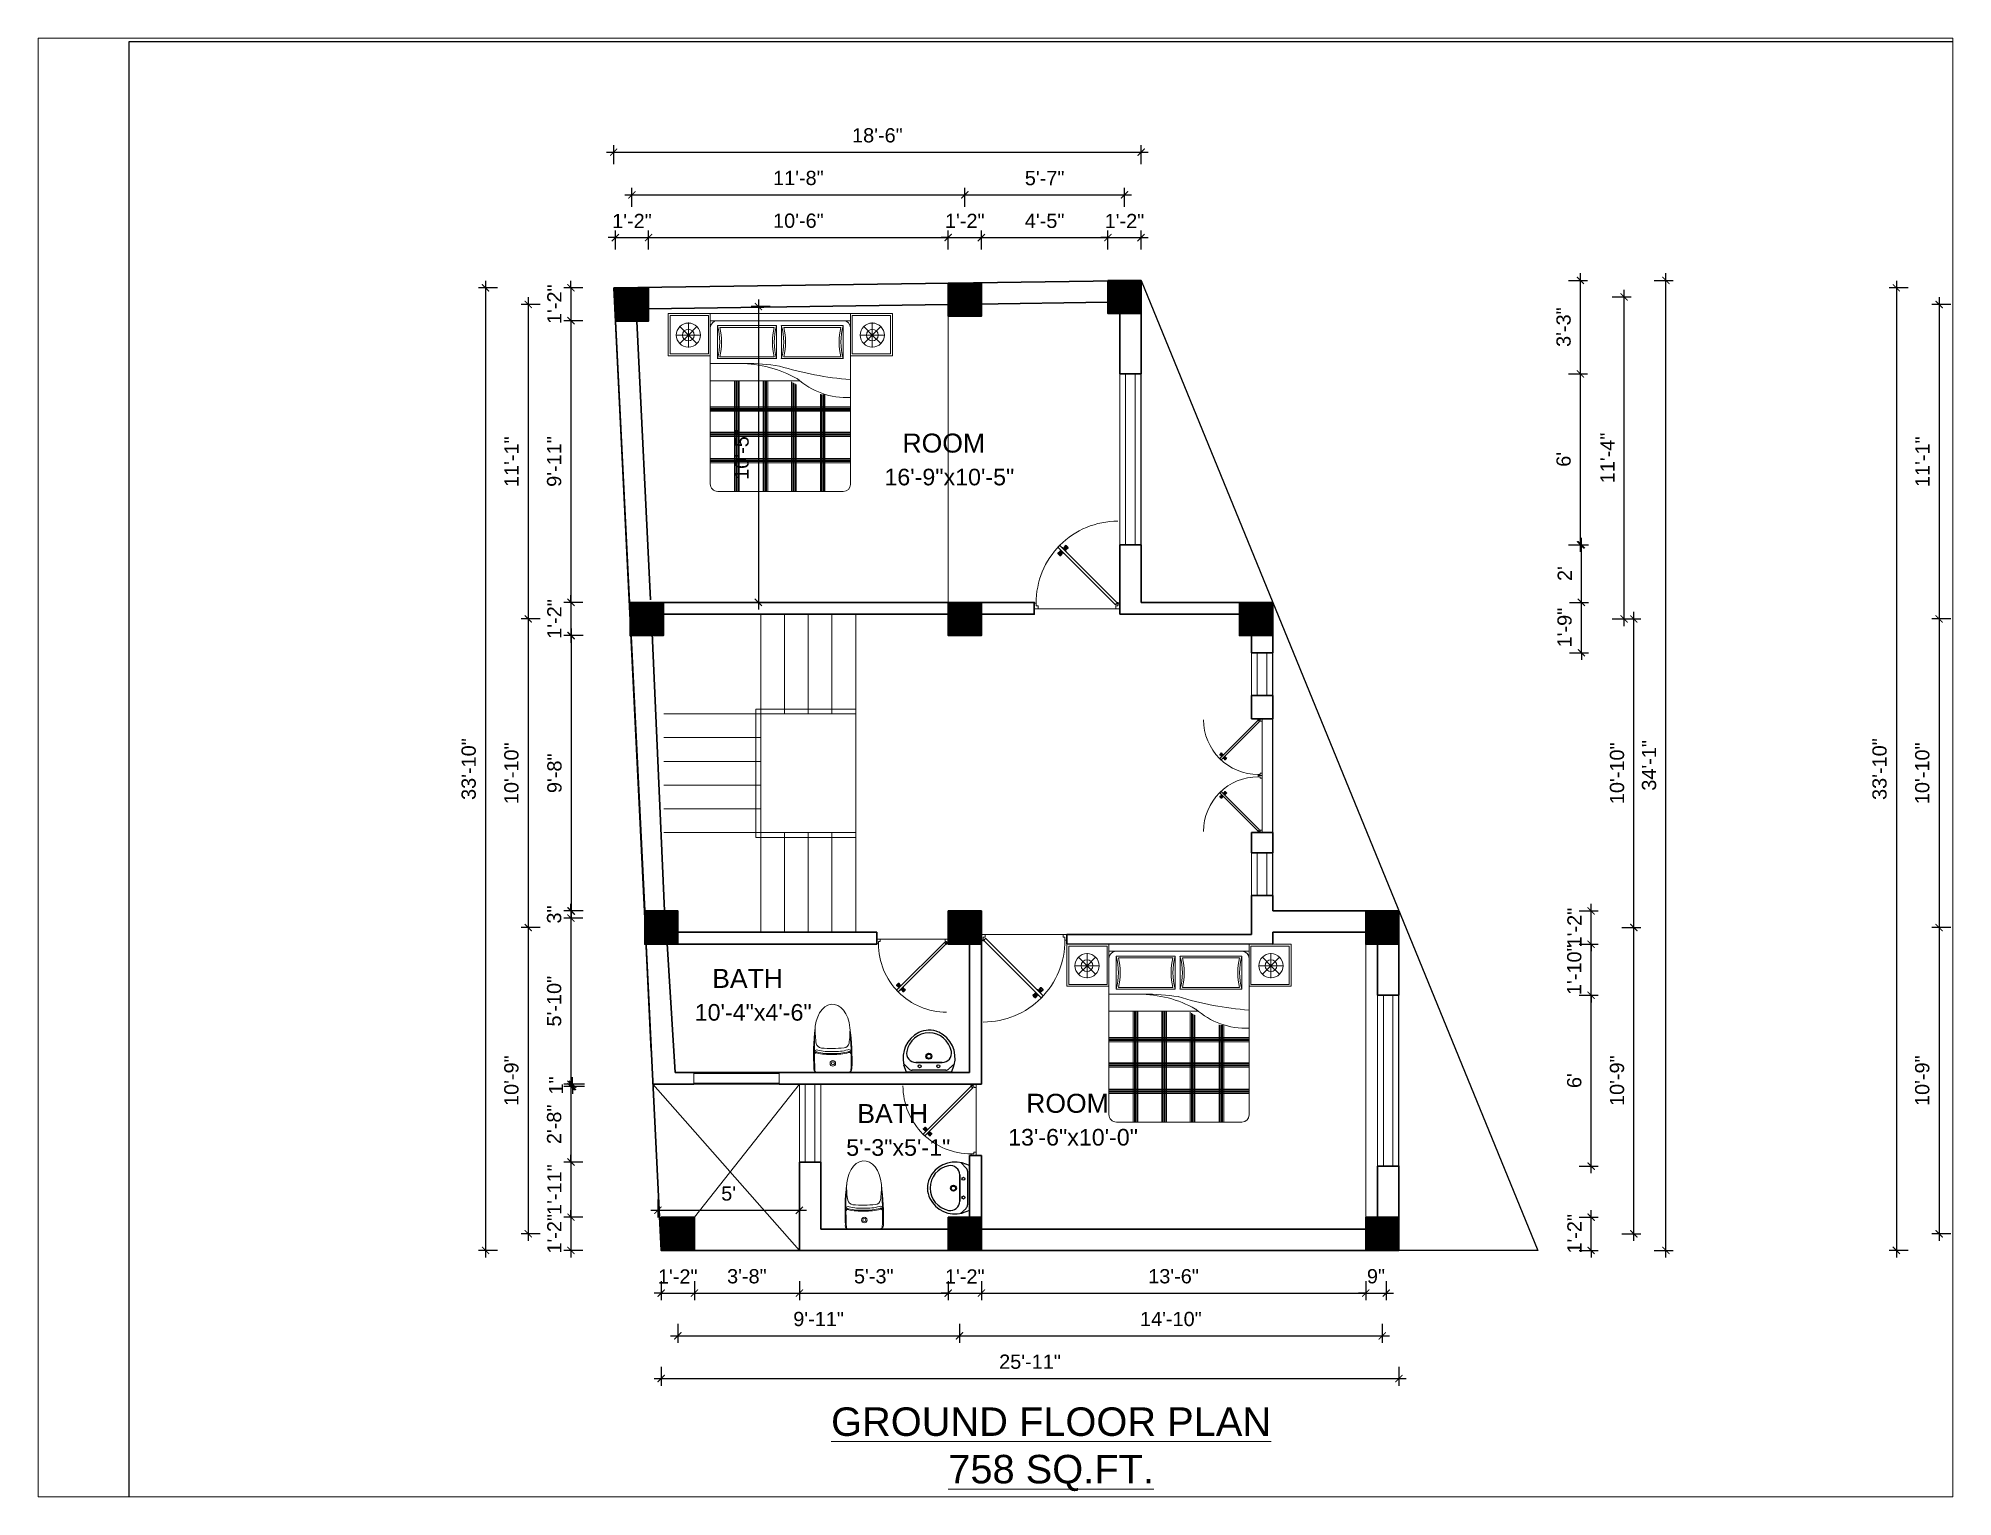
# Paper-space layout 'Layout1' of a CAD drawing. Header units: inches. Extents: x 1.05 to 9.45, y 0.8 to 7.2.
# The model-space entities are those that its viewports show. They can reach past a viewport. Long polylines and large blocks are cut down to what shows.
import ezdxf

# ---------------------------------------------------------------- set-up
doc = ezdxf.new("R2010")
doc.units = ezdxf.units.IN
doc.header["$MEASUREMENT"] = 0
doc.linetypes.add('HIDDEN', pattern=[0.375, 0.25, -0.125])
for name, color, linetype, lineweight in [('A-FURN', 9, 'Continuous', 5), ('Dimension-0.13', 114, 'Continuous', 13), ('Door', 205, 'Continuous', 13), ('hatch-.09', 8, 'Continuous', 9), ('Label', 7, 'Continuous', 13), ('PUERTAS', 7, 'Continuous', 9), ('stair', 201, 'Continuous', 13), ('Text', 7, 'Continuous', 13), ('WALL', 12, 'Continuous', 30), ('wall2', 1, 'Continuous', 15), ('windoow', 4, 'Continuous', 5)]:
    doc.layers.add(name, color=color, linetype=linetype, lineweight=lineweight)
doc.layers.add('furniture', color=253, linetype='Continuous')
doc.styles.add('arial 1000', font='arial.ttf')
doc.styles.add('dim', font='arial.ttf', dxfattribs={"height": 7})
doc.styles.get("Standard").update_dxf_attribs({"font": 'arial.ttf'})
doc.dimstyles.new("1-8'", dxfattribs={"dimtxt": 6, "dimasz": 3, "dimexe": 3, "dimexo": 6, "dimgap": 4, "dimtad": 1, "dimdec": 0, "dimzin": 0, "dimdsep": 46, "dimlunit": 4, "dimtxsty": 'arial 1000', "dimblk": 'ARCHTICK', "dimcen": 8, "dimdle": 3, "dimclrt": 7, "dimazin": 0, "dimtfac": 1, "dimtdec": 0, "dimtix": 1, "dimtmove": 2, "dimatfit": 3, "dimfxl": 5, "dimfxlon": 1, "dimarcsym": 0})

psp = doc.layouts.get("Layout1")

msp = doc.modelspace()

# ---------------------------------------------------------------- texts
at = {"layer": 'Label', "color": 5, "linetype": 'ByBlock', "attachment_point": 2, "style": 'dim'}
for s, insert, char_height, width in [('ROOM', (19339.99, -2783.76), 8, 88.4068), ('BATH', (19257.37, -3009.28), 8, 88.4068), ('ROOM', (19392.1, -3061.89), 8, 88.4068), ('BATH', (19318.48, -3066.21), 8, 88.4068), ('{\\LGROUND FLOOR PLAN\\P758 SQ.FT.}', (19385.2, -3194), 12, 504.7797)]:
    msp.add_mtext(s, dxfattribs=dict(at, insert=insert, char_height=char_height, width=width))
at = {"layer": 'Text', "char_height": 7, "width": 440.957, "attachment_point": 2}
for s, insert in [('16\'-9"x10\'-5"', (19342.34, -2798.56)), ('10\'-4"x4\'-6"', (19259.72, -3024.08)), ('13\'-6"x10\'-0"', (19394.45, -3076.69)), ('5\'-3"x5\'-1"', (19320.82, -3081.01))]:
    msp.add_mtext(s, dxfattribs=dict(at, insert=insert))

# ---------------------------------------------------------------- blocks, each defined once
blk = doc.blocks.new('_ArchTick')
at = {"color": 0, "const_width": 0.15}
blk.add_lwpolyline([(-0.5, -0.5), (0.5, 0.5)], dxfattribs=at)
blk = doc.blocks.new('*D197')
at = {"layer": 'Defpoints', "color": 0, "transparency": 16777216}
for p in [(19795.26, -2722.35), (19777.26, -2736.19), (19795.95, -2736.19)]:
    blk.add_point(p, dxfattribs=at)
at = {"layer": 'Dimension-0.13', "color": 0, "lineweight": -2, "transparency": 16777216}
for p, q in [((19782.26, -2722.35), (19774.26, -2722.35)), ((19777.26, -2722.35), (19777.26, -2719.35)), ((19777.26, -2722.35), (19777.26, -2736.19)), ((19782.26, -2736.19), (19774.26, -2736.19)), ((19777.26, -2736.19), (19777.26, -2739.19))]:
    blk.add_line(p, q, dxfattribs=at)
at = {"layer": 'Dimension-0.13', "color": 0, "lineweight": -2, "transparency": 16777216, "xscale": 3, "yscale": 3, "zscale": 3}
for p, rotation in [((19777.26, -2722.35), 270), ((19777.26, -2736.19), 90)]:
    blk.add_blockref('_ArchTick', p, dxfattribs=dict(at, rotation=rotation))
at = {"layer": 'Dimension-0.13', "color": 7, "transparency": 16777216, "insert": (19770.24, -2729.27), "char_height": 6, "attachment_point": 5, "rotation": 90, "style": 'arial 1000'}
blk.add_mtext('1\'-2"', dxfattribs=at)
blk = doc.blocks.new('*D198')
at = {"layer": 'Defpoints', "color": 0, "transparency": 16777216}
for p in [(19795.95, -2729.35), (19759.26, -2861.86), (19802.18, -2861.86)]:
    blk.add_point(p, dxfattribs=at)
at = {"layer": 'Dimension-0.13', "color": 0, "lineweight": -2, "transparency": 16777216}
for p, q in [((19764.26, -2729.35), (19756.26, -2729.35)), ((19759.26, -2726.35), (19759.26, -2864.86)), ((19764.26, -2861.86), (19756.26, -2861.86))]:
    blk.add_line(p, q, dxfattribs=at)
at = {"layer": 'Dimension-0.13', "color": 0, "lineweight": -2, "transparency": 16777216, "xscale": 3, "yscale": 3, "zscale": 3}
for p, rotation in [((19759.26, -2729.35), 90), ((19759.26, -2861.86), 270)]:
    blk.add_blockref('_ArchTick', p, dxfattribs=dict(at, rotation=rotation))
at = {"layer": 'Dimension-0.13', "color": 7, "transparency": 16777216, "insert": (19752.24, -2795.6), "char_height": 6, "attachment_point": 5, "rotation": 90, "style": 'arial 1000'}
blk.add_mtext('11\'-1"', dxfattribs=at)
blk = doc.blocks.new('*D199')
at = {"layer": 'Defpoints', "color": 0, "transparency": 16777216}
for p in [(19795.95, -2722.35), (19741.26, -3127.86), (19815.23, -3127.86)]:
    blk.add_point(p, dxfattribs=at)
at = {"layer": 'Dimension-0.13', "color": 0, "lineweight": -2, "transparency": 16777216}
for p, q in [((19746.26, -2722.35), (19738.26, -2722.35)), ((19741.26, -2719.35), (19741.26, -3130.86)), ((19746.26, -3127.86), (19738.26, -3127.86))]:
    blk.add_line(p, q, dxfattribs=at)
at = {"layer": 'Dimension-0.13', "color": 0, "lineweight": -2, "transparency": 16777216, "xscale": 3, "yscale": 3, "zscale": 3}
for p, rotation in [((19741.26, -2722.35), 90), ((19741.26, -3127.86), 270)]:
    blk.add_blockref('_ArchTick', p, dxfattribs=dict(at, rotation=rotation))
at = {"layer": 'Dimension-0.13', "color": 7, "transparency": 16777216, "insert": (19734.19, -2925.1), "char_height": 6, "attachment_point": 5, "rotation": 90, "style": 'arial 1000'}
blk.add_mtext('33\'-10"', dxfattribs=at)
blk = doc.blocks.new('*D215')
at = {"layer": 'Defpoints', "color": 0, "transparency": 16777216}
for p in [(19795.95, -2736.19), (19777.26, -2854.86), (19802.18, -2854.86)]:
    blk.add_point(p, dxfattribs=at)
at = {"layer": 'Dimension-0.13', "color": 0, "lineweight": -2, "transparency": 16777216}
for p, q in [((19777.26, -2733.19), (19777.26, -2857.86)), ((19782.26, -2736.19), (19774.26, -2736.19)), ((19782.26, -2854.86), (19774.26, -2854.86))]:
    blk.add_line(p, q, dxfattribs=at)
at = {"layer": 'Dimension-0.13', "color": 0, "lineweight": -2, "transparency": 16777216, "xscale": 3, "yscale": 3, "zscale": 3}
for p, rotation in [((19777.26, -2736.19), 90), ((19777.26, -2854.86), 270)]:
    blk.add_blockref('_ArchTick', p, dxfattribs=dict(at, rotation=rotation))
at = {"layer": 'Dimension-0.13', "color": 7, "transparency": 16777216, "insert": (19770.19, -2795.52), "char_height": 6, "attachment_point": 5, "rotation": 90, "style": 'arial 1000'}
blk.add_mtext('9\'-11"', dxfattribs=at)
blk = doc.blocks.new('*D216')
at = {"layer": 'Defpoints', "color": 0, "transparency": 16777216}
for p in [(19802.18, -2854.86), (19777.26, -2868.86), (19802.56, -2868.86)]:
    blk.add_point(p, dxfattribs=at)
at = {"layer": 'Dimension-0.13', "color": 0, "lineweight": -2, "transparency": 16777216}
for p, q in [((19777.26, -2854.86), (19777.26, -2851.86)), ((19782.26, -2854.86), (19774.26, -2854.86)), ((19777.26, -2854.86), (19777.26, -2868.86)), ((19782.26, -2868.86), (19774.26, -2868.86)), ((19777.26, -2868.86), (19777.26, -2871.86))]:
    blk.add_line(p, q, dxfattribs=at)
at = {"layer": 'Dimension-0.13', "color": 0, "lineweight": -2, "transparency": 16777216, "xscale": 3, "yscale": 3, "zscale": 3}
for p, rotation in [((19777.26, -2854.86), 270), ((19777.26, -2868.86), 90)]:
    blk.add_blockref('_ArchTick', p, dxfattribs=dict(at, rotation=rotation))
at = {"layer": 'Dimension-0.13', "color": 7, "transparency": 16777216, "insert": (19770.24, -2861.86), "char_height": 6, "attachment_point": 5, "rotation": 90, "style": 'arial 1000'}
blk.add_mtext('1\'-2"', dxfattribs=at)
blk = doc.blocks.new('*D217')
at = {"layer": 'Defpoints', "color": 0, "transparency": 16777216}
for p in [(19802.56, -2868.86), (19777.39, -2984.86), (19808.34, -2984.86)]:
    blk.add_point(p, dxfattribs=at)
at = {"layer": 'Dimension-0.13', "color": 0, "lineweight": -2, "transparency": 16777216}
for p, q in [((19782.39, -2868.86), (19774.39, -2868.86)), ((19777.39, -2865.86), (19777.39, -2987.86)), ((19782.39, -2984.86), (19774.39, -2984.86))]:
    blk.add_line(p, q, dxfattribs=at)
at = {"layer": 'Dimension-0.13', "color": 0, "lineweight": -2, "transparency": 16777216, "xscale": 3, "yscale": 3, "zscale": 3}
for p, rotation in [((19777.39, -2868.86), 90), ((19777.39, -2984.86), 270)]:
    blk.add_blockref('_ArchTick', p, dxfattribs=dict(at, rotation=rotation))
at = {"layer": 'Dimension-0.13', "color": 7, "transparency": 16777216, "insert": (19770.32, -2926.86), "char_height": 6, "attachment_point": 5, "rotation": 90, "style": 'arial 1000'}
blk.add_mtext('9\'-8"', dxfattribs=at)
blk = doc.blocks.new('*D218')
at = {"layer": 'Defpoints', "color": 0, "transparency": 16777216}
for p in [(19777.26, -2987.86), (19808.34, -2984.86), (19808.34, -2987.86)]:
    blk.add_point(p, dxfattribs=at)
at = {"layer": 'Dimension-0.13', "color": 0, "lineweight": -2, "transparency": 16777216}
for p, q in [((19777.26, -2984.86), (19777.26, -2981.86)), ((19782.26, -2984.86), (19774.26, -2984.86)), ((19782.26, -2987.86), (19774.26, -2987.86)), ((19777.26, -2984.86), (19777.26, -2987.86)), ((19777.26, -2987.86), (19777.26, -2990.86))]:
    blk.add_line(p, q, dxfattribs=at)
at = {"layer": 'Dimension-0.13', "color": 0, "lineweight": -2, "transparency": 16777216, "xscale": 3, "yscale": 3, "zscale": 3}
for p, rotation in [((19777.26, -2984.86), 270), ((19777.26, -2987.86), 90)]:
    blk.add_blockref('_ArchTick', p, dxfattribs=dict(at, rotation=rotation))
at = {"layer": 'Dimension-0.13', "color": 7, "transparency": 16777216, "insert": (19770.19, -2986.36), "char_height": 6, "attachment_point": 5, "rotation": 90, "style": 'arial 1000'}
blk.add_mtext('3"', dxfattribs=at)
blk = doc.blocks.new('*D219')
at = {"layer": 'Defpoints', "color": 0, "transparency": 16777216}
for p in [(19808.34, -2987.86), (19777.26, -3057.88), (19811.78, -3057.88)]:
    blk.add_point(p, dxfattribs=at)
at = {"layer": 'Dimension-0.13', "color": 0, "lineweight": -2, "transparency": 16777216}
for p, q in [((19782.26, -2987.86), (19774.26, -2987.86)), ((19777.26, -2984.86), (19777.26, -3060.88)), ((19782.26, -3057.88), (19774.26, -3057.88))]:
    blk.add_line(p, q, dxfattribs=at)
at = {"layer": 'Dimension-0.13', "color": 0, "lineweight": -2, "transparency": 16777216, "xscale": 3, "yscale": 3, "zscale": 3}
for p, rotation in [((19777.26, -2987.86), 90), ((19777.26, -3057.88), 270)]:
    blk.add_blockref('_ArchTick', p, dxfattribs=dict(at, rotation=rotation))
at = {"layer": 'Dimension-0.13', "color": 7, "transparency": 16777216, "insert": (19770.19, -3022.87), "char_height": 6, "attachment_point": 5, "rotation": 90, "style": 'arial 1000'}
blk.add_mtext('5\'-10"', dxfattribs=at)
blk = doc.blocks.new('*D220')
at = {"layer": 'Defpoints', "color": 0, "transparency": 16777216}
for p in [(19777.94, -3058.86), (19811.78, -3057.88), (19873.47, -3058.86)]:
    blk.add_point(p, dxfattribs=at)
at = {"layer": 'Dimension-0.13', "color": 0, "lineweight": -2, "transparency": 16777216}
for p, q in [((19777.94, -3057.88), (19777.94, -3054.88)), ((19782.94, -3057.88), (19774.94, -3057.88)), ((19782.94, -3058.86), (19774.94, -3058.86)), ((19777.94, -3057.88), (19777.94, -3058.86)), ((19777.94, -3058.86), (19777.94, -3061.86))]:
    blk.add_line(p, q, dxfattribs=at)
at = {"layer": 'Dimension-0.13', "color": 0, "lineweight": -2, "transparency": 16777216, "xscale": 3, "yscale": 3, "zscale": 3}
for p, rotation in [((19777.94, -3057.88), 270), ((19777.94, -3058.86), 90)]:
    blk.add_blockref('_ArchTick', p, dxfattribs=dict(at, rotation=rotation))
at = {"layer": 'Dimension-0.13', "color": 7, "transparency": 16777216, "insert": (19770.93, -3058.37), "char_height": 6, "attachment_point": 5, "rotation": 90, "style": 'arial 1000'}
blk.add_mtext('1"', dxfattribs=at)
blk = doc.blocks.new('*D221')
at = {"layer": 'Defpoints', "color": 0, "transparency": 16777216}
for p in [(19873.47, -3058.86), (19777.26, -3090.64), (19873.47, -3090.64)]:
    blk.add_point(p, dxfattribs=at)
at = {"layer": 'Dimension-0.13', "color": 0, "lineweight": -2, "transparency": 16777216}
for p, q in [((19777.26, -3055.86), (19777.26, -3093.64)), ((19782.26, -3058.86), (19774.26, -3058.86)), ((19782.26, -3090.64), (19774.26, -3090.64))]:
    blk.add_line(p, q, dxfattribs=at)
at = {"layer": 'Dimension-0.13', "color": 0, "lineweight": -2, "transparency": 16777216, "xscale": 3, "yscale": 3, "zscale": 3}
for p, rotation in [((19777.26, -3058.86), 90), ((19777.26, -3090.64), 270)]:
    blk.add_blockref('_ArchTick', p, dxfattribs=dict(at, rotation=rotation))
at = {"layer": 'Dimension-0.13', "color": 7, "transparency": 16777216, "insert": (19770.19, -3074.75), "char_height": 6, "attachment_point": 5, "rotation": 90, "style": 'arial 1000'}
blk.add_mtext('2\'-8"', dxfattribs=at)
blk = doc.blocks.new('*D222')
at = {"layer": 'Defpoints', "color": 0, "transparency": 16777216}
for p in [(19873.47, -3090.64), (19777.26, -3113.86), (19815.23, -3113.86)]:
    blk.add_point(p, dxfattribs=at)
at = {"layer": 'Dimension-0.13', "color": 0, "lineweight": -2, "transparency": 16777216}
for p, q in [((19777.26, -3090.64), (19777.26, -3087.64)), ((19782.26, -3090.64), (19774.26, -3090.64)), ((19777.26, -3090.64), (19777.26, -3113.86)), ((19782.26, -3113.86), (19774.26, -3113.86)), ((19777.26, -3113.86), (19777.26, -3116.86))]:
    blk.add_line(p, q, dxfattribs=at)
at = {"layer": 'Dimension-0.13', "color": 0, "lineweight": -2, "transparency": 16777216, "xscale": 3, "yscale": 3, "zscale": 3}
for p, rotation in [((19777.26, -3090.64), 270), ((19777.26, -3113.86), 90)]:
    blk.add_blockref('_ArchTick', p, dxfattribs=dict(at, rotation=rotation))
at = {"layer": 'Dimension-0.13', "color": 7, "transparency": 16777216, "insert": (19770.24, -3102.25), "char_height": 6, "attachment_point": 5, "rotation": 90, "style": 'arial 1000'}
blk.add_mtext('1\'-11"', dxfattribs=at)
blk = doc.blocks.new('*D187')
at = {"layer": 'Defpoints', "color": 0, "transparency": 16777216}
for p in [(19815.23, -3113.86), (19777.26, -3127.86), (19815.23, -3127.86)]:
    blk.add_point(p, dxfattribs=at)
at = {"layer": 'Dimension-0.13', "color": 0, "lineweight": -2, "transparency": 16777216}
for p, q in [((19777.26, -3113.86), (19777.26, -3110.86)), ((19782.26, -3113.86), (19774.26, -3113.86)), ((19777.26, -3113.86), (19777.26, -3127.86)), ((19782.26, -3127.86), (19774.26, -3127.86)), ((19777.26, -3127.86), (19777.26, -3130.86))]:
    blk.add_line(p, q, dxfattribs=at)
at = {"layer": 'Dimension-0.13', "color": 0, "lineweight": -2, "transparency": 16777216, "xscale": 3, "yscale": 3, "zscale": 3}
for p, rotation in [((19777.26, -3113.86), 270), ((19777.26, -3127.86), 90)]:
    blk.add_blockref('_ArchTick', p, dxfattribs=dict(at, rotation=rotation))
at = {"layer": 'Dimension-0.13', "color": 7, "transparency": 16777216, "insert": (19770.24, -3120.86), "char_height": 6, "attachment_point": 5, "rotation": 90, "style": 'arial 1000'}
blk.add_mtext('1\'-2"', dxfattribs=at)
blk = doc.blocks.new('*D188')
at = {"layer": 'Defpoints', "color": 0, "transparency": 16777216}
for p in [(19802.18, -2861.86), (19759.26, -2991.86), (19808.34, -2991.86)]:
    blk.add_point(p, dxfattribs=at)
at = {"layer": 'Dimension-0.13', "color": 0, "lineweight": -2, "transparency": 16777216}
for p, q in [((19764.26, -2861.86), (19756.26, -2861.86)), ((19759.26, -2858.86), (19759.26, -2994.86)), ((19764.26, -2991.86), (19756.26, -2991.86))]:
    blk.add_line(p, q, dxfattribs=at)
at = {"layer": 'Dimension-0.13', "color": 0, "lineweight": -2, "transparency": 16777216, "xscale": 3, "yscale": 3, "zscale": 3}
for p, rotation in [((19759.26, -2861.86), 90), ((19759.26, -2991.86), 270)]:
    blk.add_blockref('_ArchTick', p, dxfattribs=dict(at, rotation=rotation))
at = {"layer": 'Dimension-0.13', "color": 7, "transparency": 16777216, "insert": (19752.19, -2926.86), "char_height": 6, "attachment_point": 5, "rotation": 90, "style": 'arial 1000'}
blk.add_mtext('10\'-10"', dxfattribs=at)
blk = doc.blocks.new('*D189')
at = {"layer": 'Defpoints', "color": 0, "transparency": 16777216}
for p in [(19808.34, -2991.86), (19759.26, -3120.86), (19815.23, -3120.86)]:
    blk.add_point(p, dxfattribs=at)
at = {"layer": 'Dimension-0.13', "color": 0, "lineweight": -2, "transparency": 16777216}
for p, q in [((19759.26, -2988.86), (19759.26, -3123.86)), ((19764.26, -2991.86), (19756.26, -2991.86)), ((19764.26, -3120.86), (19756.26, -3120.86))]:
    blk.add_line(p, q, dxfattribs=at)
at = {"layer": 'Dimension-0.13', "color": 0, "lineweight": -2, "transparency": 16777216, "xscale": 3, "yscale": 3, "zscale": 3}
for p, rotation in [((19759.26, -2991.86), 90), ((19759.26, -3120.86), 270)]:
    blk.add_blockref('_ArchTick', p, dxfattribs=dict(at, rotation=rotation))
at = {"layer": 'Dimension-0.13', "color": 7, "transparency": 16777216, "insert": (19752.19, -3056.36), "char_height": 6, "attachment_point": 5, "rotation": 90, "style": 'arial 1000'}
blk.add_mtext('10\'-9"', dxfattribs=at)
blk = doc.blocks.new('*D287')
at = {"layer": 'Defpoints', "color": 0, "transparency": 16777216}
for p in [(19219.59, -3100.36), (19279.18, -3106.36), (19279.18, -3110.96)]:
    blk.add_point(p, dxfattribs=at)
at = {"layer": 'wall2', "color": 0, "lineweight": -2, "transparency": 16777216}
for p, q in [((19216.59, -3110.96), (19282.18, -3110.96)), ((19219.59, -3106.36), (19219.59, -3113.96)), ((19279.18, -3110.96), (19279.18, -3113.96))]:
    blk.add_line(p, q, dxfattribs=at)
at = {"layer": 'wall2', "color": 0, "lineweight": -2, "transparency": 16777216, "xscale": 3, "yscale": 3, "zscale": 3, "rotation": 180}
blk.add_blockref('_ArchTick', (19219.59, -3110.96), dxfattribs=at)
at = {"layer": 'wall2', "color": 0, "lineweight": -2, "transparency": 16777216, "xscale": 3, "yscale": 3, "zscale": 3}
blk.add_blockref('_ArchTick', (19279.18, -3110.96), dxfattribs=at)
at = {"layer": 'wall2', "color": 7, "transparency": 16777216, "insert": (19249.38, -3103.91), "char_height": 6, "attachment_point": 5, "style": 'arial 1000'}
blk.add_mtext("5'", dxfattribs=at)
blk = doc.blocks.new('A$C3AED30AC')
at = {"layer": 'A-FURN', "color": 147, "linetype": 'ByBlock'}
for p, q in [((0, 1532), (0, 1982)), ((0, 1982), (450, 1982)), ((450, 1982), (1950, 1982)), ((450, 1982), (450, 1532)), ((450, 1906), (450, 1982)), ((450, 1906), (1950, 1906)), ((1950, 1982), (1950, 1532)), ((2400, 1982), (1950, 1982)), ((2400, 1532), (2400, 1982)), ((450, 155), (450, 1830)), ((1950, 1830), (1950, 159)), ((450, 1532), (0, 1532)), ((1950, 1532), (2400, 1532)), ((1870, 79), (526, 79))]:
    blk.add_line(p, q, dxfattribs=at)
at = {"layer": 'A-FURN', "color": 8}
for p, q in [((20, 1552), (20, 1962)), ((20, 1962), (430, 1962)), ((430, 1962), (430, 1552)), ((1970, 1962), (1970, 1552)), ((2380, 1962), (1970, 1962)), ((2380, 1552), (2380, 1962)), ((430, 1552), (20, 1552)), ((1970, 1552), (2380, 1552))]:
    blk.add_line(p, q, dxfattribs=at)
at = {"layer": 'A-FURN', "color": 5, "linetype": 'ByBlock'}
for p, q in [((216, 1752), (121, 1847)), ((216, 1752), (216, 1887)), ((216, 1752), (311, 1847)), ((526, 1855), (526, 1500)), ((1189, 1855), (526, 1855)), ((1189, 1500), (1189, 1855)), ((1873, 1855), (1240, 1855)), ((1240, 1855), (1240, 1500)), ((1873, 1500), (1873, 1855)), ((2184, 1752), (2089, 1847)), ((2184, 1752), (2184, 1887)), ((2184, 1752), (2279, 1847)), ((216, 1752), (82, 1752)), ((216, 1752), (121, 1657)), ((216, 1752), (216, 1752)), ((216, 1752), (216, 1752)), ((216, 1752), (216, 1752)), ((216, 1752), (350, 1752)), ((216, 1752), (216, 1618)), ((216, 1752), (311, 1657)), ((2184, 1752), (2049, 1752)), ((2184, 1752), (2089, 1657)), ((2184, 1752), (2318, 1752)), ((2184, 1752), (2184, 1752)), ((2184, 1752), (2184, 1752)), ((2184, 1752), (2184, 1752)), ((2184, 1752), (2279, 1657)), ((2184, 1752), (2184, 1618)), ((526, 1500), (1189, 1500)), ((1240, 1500), (1873, 1500)), ((1574, 1449), (1950, 1449)), ((996, 1264), (1950, 1264))]:
    blk.add_line(p, q, dxfattribs=at)
at = {"layer": 'A-FURN', "color": 9}
for p, q in [((1163, 1835), (552, 1835)), ((1847, 1835), (1266, 1835)), ((552, 1520), (1163, 1520)), ((1266, 1520), (1847, 1520))]:
    blk.add_line(p, q, dxfattribs=at)
at = {"layer": 'A-FURN', "color": 8, "linetype": 'Continuous'}
for p, q in [((1042, 1230), (1042, 79)), ((1054, 1237), (1054, 79)), ((1067, 1245), (1067, 79)), ((1079, 1253), (1079, 79)), ((1335, 1264), (1335, 79)), ((1347, 1264), (1347, 79)), ((1359, 1264), (1359, 79)), ((1372, 1264), (1372, 79)), ((1384, 1264), (1384, 79)), ((1640, 1264), (1640, 79)), ((1652, 1264), (1652, 79)), ((1664, 1264), (1664, 79)), ((1677, 1264), (1677, 79)), ((1689, 1264), (1689, 79)), ((722, 1115), (722, 79)), ((734, 1115), (734, 79)), ((746, 1115), (746, 79)), ((759, 1117), (759, 79)), ((771, 1120), (771, 79)), ((1030, 1223), (1030, 79)), ((450, 983), (1950, 983)), ((450, 971), (1950, 971)), ((450, 959), (1950, 959)), ((450, 950), (1950, 950)), ((450, 938), (1950, 938)), ((450, 713), (1950, 713)), ((450, 701), (1950, 701)), ((450, 689), (1950, 689)), ((450, 680), (1950, 680)), ((450, 668), (1950, 668)), ((450, 431), (1950, 431)), ((450, 419), (1950, 419)), ((450, 407), (1950, 407)), ((450, 398), (1950, 398)), ((450, 386), (1950, 386))]:
    blk.add_line(p, q, dxfattribs=at)
at = {"layer": 'A-FURN', "color": 5, "linetype": 'ByBlock'}
for centre, radius in [((216, 1752), 129), ((2184, 1752), 129), ((216, 1752), 62.8), ((2184, 1752), 62.8)]:
    blk.add_circle(centre, radius, dxfattribs=at)
at = {"layer": 'A-FURN', "color": 147, "linetype": 'ByBlock'}
for centre, radius, start, end in [((526, 1830), 76.2, 90, 180), ((1873, 1830), 76.2, 0, 90), ((526, 155), 76.2, 180, 270), ((1870, 159), 80, 270, 0)]:
    blk.add_arc(centre, radius, start, end, dxfattribs=at)
at = {"layer": 'A-FURN', "color": 5, "linetype": 'ByBlock'}
for centre, radius, start, end in [((-83, 1677), 635, 343.7398, 16.2602), ((1799, 1677), 635, 163.7398, 196.2602), ((630, 1677), 635, 343.7398, 16.2602), ((2483, 1677), 635, 163.7398, 196.2602), ((1639, 177), 1271, 90.3564, 119.0389), ((1573, -870), 2319, 89.9801, 99.0312), ((194, 4689), 3422, 274.2889, 287.25), ((485, 1886), 803, 267.4969, 311.9132)]:
    blk.add_arc(centre, radius, start, end, dxfattribs=at)
at = {"layer": 'A-FURN', "color": 9}
for centre, start, end in [((-83, 1677), 346.0594, 13.9406), ((1799, 1677), 166.0594, 193.9406), ((630, 1677), 346.0594, 13.9406), ((2483, 1677), 166.0594, 193.9406)]:
    blk.add_arc(centre, 655, start, end, dxfattribs=at)
blk = doc.blocks.new('2ft6in')
at = {"layer": 'PUERTAS', "color": 2}
for p, q in [((0.84, 2.1), (21.02, 22.28)), ((21.71, 21.6), (1.47, 1.37)), ((18.33, 21.76), (18.31, 21.77)), ((21.71, 21.6), (21.02, 22.28)), ((21.18, 18.9), (21.2, 18.89)), ((0, 2), (0, 0)), ((0.6, 2), (0, 2)), ((1.33, 0), (0, 0)), ((0.6, 1.26), (0.6, 2.04)), ((0.67, 1.26), (0.6, 1.26)), ((0.67, 1.26), (0.67, 2.01)), ((0.67, 1), (0.67, 1.26)), ((1.33, 1), (0.67, 1)), ((1.31, 1.53), (0.79, 2.06)), ((1.36, 1.58), (0.81, 2.12)), ((1.36, 1.58), (1.31, 1.53)), ((1.47, 1.37), (1.31, 1.53)), ((1.33, 0), (1.33, 1)), ((28.67, 0), (28.67, 1)), ((28.67, 1), (29.33, 1)), ((28.67, 0), (30, 0)), ((29.33, 1), (29.33, 2)), ((29.33, 2), (30, 2)), ((30, 0), (30, 2))]:
    blk.add_line(p, q, dxfattribs=at)
at = {"layer": 'PUERTAS', "color": 8}
for p, q in [((18.81, 20.78), (18.04, 21.4)), ((18.86, 20.83), (18.08, 21.46)), ((18.95, 20.92), (18.2, 21.58)), ((18.44, 21.9), (18.31, 21.77)), ((19.07, 21.03), (18.34, 21.72)), ((18.44, 21.9), (18.56, 22.02)), ((18.58, 22.01), (18.56, 22.02)), ((19.3, 21.26), (18.61, 22)), ((19.42, 21.38), (18.75, 22.14)), ((19.51, 21.48), (18.88, 22.26)), ((18.91, 20.27), (19.19, 20.69)), ((19.55, 21.53), (18.93, 22.3)), ((19.13, 20.8), (19.03, 20.9)), ((19.15, 20.82), (19.05, 20.92)), ((19.09, 20.44), (19.25, 20.76)), ((19.19, 20.87), (19.1, 20.96)), ((19.25, 20.93), (19.16, 21.02)), ((19.28, 20.63), (19.32, 20.83)), ((19.4, 21.08), (19.31, 21.17)), ((19.47, 21.15), (19.38, 21.24)), ((19.43, 20.78), (19.4, 20.9)), ((19.51, 21.19), (19.42, 21.28)), ((19.55, 20.91), (19.43, 20.94)), ((19.53, 21.21), (19.44, 21.3)), ((19.7, 21.06), (19.51, 21.01)), ((19.89, 21.24), (19.58, 21.08)), ((20.07, 21.42), (19.64, 21.15)), ((19.69, 19.49), (20.12, 19.76)), ((19.87, 19.67), (20.18, 19.83)), ((20.06, 19.85), (20.25, 19.9)), ((20.21, 20), (20.33, 19.97)), ((20.21, 19.38), (20.83, 18.61)), ((20.23, 19.7), (20.32, 19.61)), ((20.25, 19.72), (20.34, 19.63)), ((20.25, 19.43), (20.88, 18.65)), ((20.29, 19.76), (20.38, 19.67)), ((20.33, 20.13), (20.36, 20.01)), ((20.34, 19.53), (21, 18.77)), ((20.36, 19.83), (20.45, 19.74)), ((20.48, 20.28), (20.44, 20.08)), ((20.46, 19.64), (21.14, 18.91)), ((20.5, 19.98), (20.6, 19.89)), ((20.67, 20.47), (20.51, 20.15)), ((20.85, 20.64), (20.57, 20.22)), ((20.57, 20.04), (20.66, 19.95)), ((20.61, 20.09), (20.7, 19.99)), ((20.63, 20.11), (20.72, 20.01)), ((20.69, 19.87), (21.42, 19.19)), ((20.81, 19.99), (21.56, 19.33)), ((20.9, 20.08), (21.68, 19.45)), ((20.95, 20.13), (21.72, 19.51)), ((21.32, 19.01), (21.2, 18.89)), ((21.32, 19.01), (21.44, 19.14)), ((21.43, 19.15), (21.44, 19.14)), ((0, 0), (30, 0))]:
    blk.add_line(p, q, dxfattribs=at)
at = {"layer": 'PUERTAS', "color": 1}
for p, q in [((18.06, 21.44), (18.48, 21.86)), ((18.74, 20.79), (18.06, 21.34)), ((18.08, 21.51), (18.45, 21.88)), ((18.11, 21.49), (18.08, 21.51)), ((18.82, 22.25), (18.45, 21.88)), ((18.9, 22.28), (18.48, 21.86)), ((18.84, 22.23), (18.82, 22.25)), ((18.83, 20.8), (19.18, 21.15)), ((18.84, 20.21), (19.1, 20.6)), ((18.85, 20.11), (18.84, 20.12)), ((18.92, 20.89), (18.93, 20.88)), ((19.54, 21.59), (18.99, 22.27)), ((19.02, 20.88), (19.24, 21.1)), ((19.12, 20.8), (19.03, 20.89)), ((19.1, 20.7), (19.11, 20.69)), ((19.1, 20.6), (19.1, 20.6)), ((19.11, 20.79), (19.33, 21.01)), ((19.54, 21.5), (19.18, 21.15)), ((19.45, 21.31), (19.24, 21.1)), ((19.55, 21.22), (19.33, 21.01)), ((19.45, 21.41), (19.45, 21.41)), ((19.54, 21.22), (19.45, 21.31)), ((19.53, 19.43), (19.54, 19.42)), ((19.64, 21.23), (19.64, 21.23)), ((19.64, 19.42), (20.02, 19.67)), ((19.74, 21.24), (19.73, 21.23)), ((20.12, 21.49), (19.74, 21.24)), ((20.02, 19.67), (20.03, 19.68)), ((20.12, 19.68), (20.12, 19.68)), ((20.21, 19.69), (20.43, 19.9)), ((20.22, 21.48), (20.22, 21.49)), ((20.22, 19.41), (20.57, 19.76)), ((20.22, 19.69), (20.31, 19.6)), ((20.22, 19.32), (20.76, 18.64)), ((20.31, 19.6), (20.52, 19.81)), ((20.31, 19.5), (20.31, 19.5)), ((20.65, 20.12), (20.43, 19.9)), ((20.74, 20.03), (20.52, 19.81)), ((20.93, 20.11), (20.57, 19.76)), ((20.64, 20.11), (20.73, 20.02)), ((20.66, 20.31), (20.65, 20.31)), ((20.65, 20.21), (20.65, 20.22)), ((20.91, 20.7), (20.66, 20.31)), ((20.84, 20.02), (20.83, 20.03)), ((20.86, 18.63), (21.28, 19.05)), ((20.91, 20.8), (20.91, 20.79)), ((20.91, 18.68), (20.94, 18.66)), ((20.94, 18.66), (21.31, 19.03)), ((21.02, 20.12), (21.7, 19.57)), ((21.7, 19.47), (21.28, 19.05)), ((21.67, 19.4), (21.31, 19.03)), ((21.65, 19.42), (21.67, 19.4))]:
    blk.add_line(p, q, dxfattribs=at)
at = {"layer": 'PUERTAS', "color": 2}
for radius in [0.129, 0.0627]:
    blk.add_circle((0.68, 2.14), radius, dxfattribs=at)
at = {"layer": 'PUERTAS', "color": 8}
blk.add_arc((0.68, 2.14), 28.65, 359.72845, 90.03333, dxfattribs=at)
at = {"layer": 'PUERTAS', "color": 1}
for centre, start, end in [((18.78, 20.84), 231.07637, 315), ((18.89, 20.16), 135, 225), ((18.94, 22.23), 38.92363, 135), ((18.97, 20.93), 225, 315), ((19.16, 20.74), 135, 219.74275), ((19.06, 20.65), 315, 39.74275), ((19.4, 21.36), 315, 45), ((19.49, 21.55), 315, 38.92363), ((19.59, 19.47), 225, 315), ((19.6, 21.18), 50.25725, 135), ((19.68, 21.28), 230.25725, 315), ((20.07, 19.63), 50.25725, 135), ((20.17, 21.44), 45, 135), ((20.16, 19.73), 230.25725, 315), ((20.27, 19.36), 135, 218.92363), ((20.35, 19.55), 135, 225), ((20.7, 20.26), 135, 219.74275), ((20.6, 20.17), 315, 39.74275), ((20.78, 19.98), 45, 135), ((20.82, 18.68), 218.92363, 315), ((20.87, 20.75), 315, 45), ((20.98, 20.07), 51.07637, 135), ((21.65, 19.52), 315, 51.07637)]:
    blk.add_arc(centre, 0.0667, start, end, dxfattribs=at)
blk = doc.blocks.new('*U40')
at = {"color": 3, "xscale": -1}
blk.add_blockref('2ft6in', (42, 0), dxfattribs=at)
blk = doc.blocks.new('3ft')
at = {"layer": 'PUERTAS', "color": 2}
for p, q in [((1.01, 2.52), (25.23, 26.74)), ((26.05, 25.92), (1.77, 1.64)), ((21.99, 26.11), (21.98, 26.13)), ((26.05, 25.92), (25.23, 26.74)), ((25.42, 22.68), (25.43, 22.67)), ((0, 2.4), (0, 0)), ((0.72, 2.4), (0, 2.4)), ((1.6, 0), (0, 0)), ((0.72, 1.52), (0.72, 2.44)), ((0.8, 1.52), (0.72, 1.52)), ((0.8, 1.52), (0.8, 2.41)), ((0.8, 1.2), (0.8, 1.52)), ((1.6, 1.2), (0.8, 1.2)), ((1.57, 1.84), (0.94, 2.47)), ((1.63, 1.89), (0.97, 2.55)), ((1.63, 1.89), (1.57, 1.84)), ((1.77, 1.64), (1.57, 1.84)), ((1.6, 0), (1.6, 1.2)), ((34.4, 0), (34.4, 1.2)), ((34.4, 1.2), (35.2, 1.2)), ((34.4, 0), (36, 0)), ((35.2, 1.2), (35.2, 2.4)), ((35.2, 2.4), (36, 2.4)), ((36, 0), (36, 2.4))]:
    blk.add_line(p, q, dxfattribs=at)
at = {"layer": 'PUERTAS', "color": 8}
for p, q in [((22.57, 24.94), (21.65, 25.68)), ((22.63, 24.99), (21.69, 25.75)), ((22.74, 25.1), (21.84, 25.9)), ((22.13, 26.28), (21.98, 26.13)), ((22.88, 25.24), (22.01, 26.06)), ((22.13, 26.28), (22.27, 26.42)), ((22.29, 26.41), (22.27, 26.42)), ((23.16, 25.52), (22.34, 26.39)), ((23.3, 25.66), (22.5, 26.56)), ((23.41, 25.77), (22.65, 26.71)), ((22.69, 24.32), (23.02, 24.83)), ((23.46, 25.83), (22.72, 26.75)), ((22.95, 24.96), (22.84, 25.07)), ((22.98, 24.99), (22.86, 25.1)), ((23.03, 25.04), (22.91, 25.15)), ((22.91, 24.53), (23.1, 24.91)), ((23.11, 25.12), (22.99, 25.23)), ((23.13, 24.76), (23.18, 24.99)), ((23.28, 25.3), (23.17, 25.41)), ((23.36, 25.37), (23.25, 25.49)), ((23.31, 24.94), (23.28, 25.08)), ((23.41, 25.43), (23.3, 25.54)), ((23.46, 25.09), (23.32, 25.13)), ((23.44, 25.45), (23.33, 25.56)), ((23.64, 25.27), (23.41, 25.22)), ((23.87, 25.49), (23.49, 25.3)), ((24.08, 25.71), (23.57, 25.38)), ((24.58, 24.33), (24.52, 24.1)), ((24.8, 24.56), (24.61, 24.18)), ((25.02, 24.77), (24.68, 24.26)), ((23.63, 23.38), (24.14, 23.72)), ((23.84, 23.6), (24.22, 23.79)), ((24.07, 23.82), (24.3, 23.88)), ((24.25, 24), (24.39, 23.97)), ((24.25, 23.26), (24.99, 22.34)), ((24.27, 23.64), (24.38, 23.53)), ((24.3, 23.67), (24.41, 23.56)), ((24.3, 23.32), (25.06, 22.38)), ((24.35, 23.72), (24.46, 23.61)), ((24.4, 24.15), (24.43, 24.01)), ((24.41, 23.43), (25.2, 22.53)), ((24.43, 23.8), (24.54, 23.69)), ((24.55, 23.57), (25.37, 22.7)), ((24.6, 23.97), (24.72, 23.86)), ((24.68, 24.05), (24.79, 23.94)), ((24.73, 24.1), (24.85, 23.99)), ((24.76, 24.13), (24.87, 24.02)), ((24.83, 23.85), (25.7, 23.03)), ((24.97, 23.99), (25.87, 23.2)), ((25.08, 24.1), (26.02, 23.34)), ((25.14, 24.15), (26.06, 23.41)), ((25.58, 22.82), (25.43, 22.67)), ((25.58, 22.82), (25.73, 22.97)), ((25.72, 22.98), (25.73, 22.97)), ((0, 0), (36, 0))]:
    blk.add_line(p, q, dxfattribs=at)
at = {"layer": 'PUERTAS', "color": 1}
for p, q in [((21.67, 25.73), (22.17, 26.23)), ((22.49, 24.95), (21.67, 25.61)), ((21.7, 25.82), (22.14, 26.26)), ((21.73, 25.79), (21.7, 25.82)), ((22.58, 26.7), (22.14, 26.26)), ((22.67, 26.73), (22.17, 26.23)), ((22.61, 26.67), (22.58, 26.7)), ((22.6, 24.96), (23.02, 25.38)), ((22.61, 24.25), (22.92, 24.72)), ((22.7, 25.07), (22.71, 25.06)), ((23.45, 25.91), (22.79, 26.73)), ((22.82, 25.06), (23.08, 25.32)), ((22.94, 24.95), (22.83, 25.07)), ((22.92, 24.72), (22.92, 24.72)), ((22.93, 24.94), (23.19, 25.21)), ((22.93, 24.84), (22.93, 24.83)), ((23.44, 25.81), (23.02, 25.38)), ((23.34, 25.58), (23.08, 25.32)), ((23.46, 25.47), (23.19, 25.21)), ((23.33, 25.7), (23.34, 25.69)), ((23.45, 25.46), (23.33, 25.57)), ((23.57, 25.47), (23.57, 25.47)), ((24.15, 25.79), (23.68, 25.48)), ((23.68, 25.48), (23.68, 25.48)), ((24.27, 25.78), (24.26, 25.79)), ((24.79, 24.38), (24.78, 24.37)), ((24.78, 24.26), (24.78, 24.26)), ((25.1, 24.84), (24.79, 24.38)), ((25.09, 24.96), (25.1, 24.95)), ((22.62, 24.13), (22.61, 24.14)), ((23.44, 23.31), (23.45, 23.3)), ((23.56, 23.3), (24.03, 23.61)), ((24.03, 23.61), (24.03, 23.62)), ((24.14, 23.62), (24.14, 23.62)), ((24.25, 23.62), (24.51, 23.89)), ((24.26, 23.29), (24.69, 23.71)), ((24.26, 23.63), (24.37, 23.52)), ((24.26, 23.18), (24.92, 22.37)), ((24.37, 23.52), (24.63, 23.77)), ((24.37, 23.4), (24.37, 23.4)), ((24.78, 24.15), (24.51, 23.89)), ((24.89, 24.03), (24.63, 23.77)), ((25.11, 24.14), (24.69, 23.71)), ((24.77, 24.14), (24.88, 24.03)), ((25, 24.03), (25, 24.03)), ((25.04, 22.36), (25.54, 22.86)), ((25.1, 22.42), (25.13, 22.39)), ((25.13, 22.39), (25.57, 22.83)), ((25.22, 24.14), (26.03, 23.48)), ((26.04, 23.37), (25.54, 22.86)), ((26.01, 23.27), (25.57, 22.83)), ((25.98, 23.3), (26.01, 23.27))]:
    blk.add_line(p, q, dxfattribs=at)
at = {"layer": 'PUERTAS', "color": 2}
for radius in [0.155, 0.0752]:
    blk.add_circle((0.82, 2.56), radius, dxfattribs=at)
at = {"layer": 'PUERTAS', "color": 8}
blk.add_arc((0.82, 2.56), 34.38, 359.72845, 90.03333, dxfattribs=at)
at = {"layer": 'PUERTAS', "color": 1}
for centre, start, end in [((22.54, 25.01), 231.07637, 315), ((22.67, 24.2), 135, 225), ((22.73, 26.68), 38.92363, 135), ((22.77, 25.12), 225, 315), ((22.99, 24.89), 135, 219.74275), ((22.87, 24.78), 315, 39.74275), ((23.28, 25.63), 315, 45), ((23.39, 25.86), 315, 38.92363), ((23.51, 25.41), 50.25725, 135), ((23.62, 25.53), 230.25725, 315), ((24.2, 25.73), 45, 135), ((24.84, 24.31), 135, 219.74275), ((24.72, 24.21), 315, 39.74275), ((25.04, 24.89), 315, 45), ((23.51, 23.36), 225, 315), ((24.09, 23.56), 50.25725, 135), ((24.2, 23.68), 230.25725, 315), ((24.32, 23.23), 135, 218.92363), ((24.42, 23.46), 135, 225), ((24.94, 23.98), 45, 135), ((24.98, 22.42), 218.92363, 315), ((25.17, 24.08), 51.07637, 135), ((25.98, 23.42), 315, 51.07637)]:
    blk.add_arc(centre, 0.08, start, end, dxfattribs=at)
blk = doc.blocks.new('*U43')
at = {"color": 3}
blk.add_blockref('3ft', (0, 0), dxfattribs=at)
blk = doc.blocks.new('A$C2BC6131C')
at = {"layer": 'A-FURN', "color": 8}
for p in [(0, 164), (0, -164)]:
    blk.add_line(p, (0, 0), dxfattribs=at)
for radius in [29.6, 16.1]:
    blk.add_circle((96, 0), radius, dxfattribs=at)
for centre, radius, start, end in [((155, -2371), 2577, 82.8664, 92.5999), ((40, 164), 40, 92.5999, 180), ((197, -4116), 4312, 86.3006, 92.4712), ((793, 24), 602, 165.6185, 182.2533), ((193, 178), 18.2, 343.3813, 66.4724), ((202, 176), 18.8, 342.3593, 95.9315), ((793, 24), 592, 165.6185, 182.2533), ((774, 24), 552, 165.6185, 182.4575), ((218, 172), 24.1, 332.2033, 71.9404), ((1633, -8), 1378, 174.6079, 179.6591), ((1633, 8), 1378, 180.3409, 185.3921), ((321, 116), 60, 100.4701, 174.6079), ((468, -913), 1100, 89.6519, 98.297), ((40, -164), 40, 180, 267.4001), ((197, 4116), 4312, 267.5288, 273.6994), ((155, 2371), 2577, 267.4001, 277.1336), ((793, -24), 602, 177.7467, 194.3815), ((202, -176), 18.8, 264.0685, 17.6407), ((193, -178), 18.2, 293.5276, 16.6187), ((793, -24), 592, 177.7467, 194.3815), ((774, -24), 552, 177.5425, 194.3815), ((218, -172), 24.1, 288.0596, 27.7967), ((321, -116), 60, 185.3921, 259.5299), ((468, 913), 1100, 261.703, 270.3481)]:
    blk.add_arc(centre, radius, start, end, dxfattribs=at)
blk.add_ellipse((441, 0), major_axis=(-289, 0), ratio=0.648116, start_param=1.570796, end_param=4.592942, dxfattribs=at)
blk = doc.blocks.new('A$C2C8E2855')
at = {"color": 3}
for p, q in [((77, -154), (19, -208)), ((50, -118), (20, -196)), ((530, -118), (50, -118)), ((52, -118), (529, -118)), ((111, -140), (471, -140)), ((507, -155), (563, -213)), ((530, -118), (560, -196)), ((149, -223), (431, -223)), ((431, -223), (149, -223))]:
    blk.add_line(p, q, dxfattribs=at)
for centre, radius in [((191, -183), 16.3), ((391, -183), 16.3), ((292, -290), 31.6), ((292, -290), 23)]:
    blk.add_circle(centre, radius, dxfattribs=at)
for centre, radius, start, end in [((318, -270), 307, 166.1751, 244.7296), ((111, -190), 50, 90, 133.181), ((261, -270), 307, 297.0639, 13.8249), ((471, -190), 50, 44.5607, 90), ((149, -323), 100, 90, 190.5602), ((290, -297), 243, 190.5602, 349.4398), ((431, -323), 100, 349.4398, 90), ((290, -319), 250, 245.8071, 296.4628), ((318, -270), 307, 266.589, 266.5936)]:
    blk.add_arc(centre, radius, start, end, dxfattribs=at)
at = {"color": 3, "width": 0.8, "flags": 9}
for tag in ['XSIZE', 'YSIZE']:
    blk.add_attdef(tag, (290, -118), '', height=0.5, dxfattribs=at)
blk = doc.blocks.new('*D288')
at = {"layer": 'Defpoints', "color": 0, "transparency": 16777216}
for p in [(19220.94, -3127.86), (19234.94, -3127.86), (19234.94, -3145.86)]:
    blk.add_point(p, dxfattribs=at)
at = {"layer": 'Dimension-0.13', "color": 0, "lineweight": -2, "transparency": 16777216}
for p, q in [((19220.94, -3140.86), (19220.94, -3148.86)), ((19234.94, -3140.86), (19234.94, -3148.86)), ((19220.94, -3145.86), (19217.94, -3145.86)), ((19220.94, -3145.86), (19234.94, -3145.86)), ((19234.94, -3145.86), (19237.94, -3145.86))]:
    blk.add_line(p, q, dxfattribs=at)
at = {"layer": 'Dimension-0.13', "color": 0, "lineweight": -2, "transparency": 16777216, "xscale": 3, "yscale": 3, "zscale": 3}
blk.add_blockref('_ArchTick', (19220.94, -3145.86), dxfattribs=at)
at = {"layer": 'Dimension-0.13', "color": 0, "lineweight": -2, "transparency": 16777216, "xscale": 3, "yscale": 3, "zscale": 3, "rotation": 180}
blk.add_blockref('_ArchTick', (19234.94, -3145.86), dxfattribs=at)
at = {"layer": 'Dimension-0.13', "color": 7, "transparency": 16777216, "insert": (19227.94, -3138.85), "char_height": 6, "attachment_point": 5, "style": 'arial 1000'}
blk.add_mtext('1\'-2"', dxfattribs=at)
blk = doc.blocks.new('*D289')
at = {"layer": 'Defpoints', "color": 0, "transparency": 16777216}
for p in [(19234.94, -3127.86), (19279.18, -3127.86), (19279.18, -3145.86)]:
    blk.add_point(p, dxfattribs=at)
at = {"layer": 'Dimension-0.13', "color": 0, "lineweight": -2, "transparency": 16777216}
for p, q in [((19234.94, -3140.86), (19234.94, -3148.86)), ((19279.18, -3140.86), (19279.18, -3148.86)), ((19231.94, -3145.86), (19282.18, -3145.86))]:
    blk.add_line(p, q, dxfattribs=at)
at = {"layer": 'Dimension-0.13', "color": 0, "lineweight": -2, "transparency": 16777216, "xscale": 3, "yscale": 3, "zscale": 3, "rotation": 180}
blk.add_blockref('_ArchTick', (19234.94, -3145.86), dxfattribs=at)
at = {"layer": 'Dimension-0.13', "color": 0, "lineweight": -2, "transparency": 16777216, "xscale": 3, "yscale": 3, "zscale": 3}
blk.add_blockref('_ArchTick', (19279.18, -3145.86), dxfattribs=at)
at = {"layer": 'Dimension-0.13', "color": 7, "transparency": 16777216, "insert": (19257.06, -3138.79), "char_height": 6, "attachment_point": 5, "style": 'arial 1000'}
blk.add_mtext('3\'-8"', dxfattribs=at)
blk = doc.blocks.new('*D290')
at = {"layer": 'Defpoints', "color": 0, "transparency": 16777216}
for p in [(19279.18, -3127.86), (19341.85, -3127.86), (19341.85, -3145.86)]:
    blk.add_point(p, dxfattribs=at)
at = {"layer": 'Dimension-0.13', "color": 0, "lineweight": -2, "transparency": 16777216}
for p, q in [((19279.18, -3140.86), (19279.18, -3148.86)), ((19341.85, -3140.86), (19341.85, -3148.86)), ((19276.18, -3145.86), (19344.85, -3145.86))]:
    blk.add_line(p, q, dxfattribs=at)
at = {"layer": 'Dimension-0.13', "color": 0, "lineweight": -2, "transparency": 16777216, "xscale": 3, "yscale": 3, "zscale": 3, "rotation": 180}
blk.add_blockref('_ArchTick', (19279.18, -3145.86), dxfattribs=at)
at = {"layer": 'Dimension-0.13', "color": 0, "lineweight": -2, "transparency": 16777216, "xscale": 3, "yscale": 3, "zscale": 3}
blk.add_blockref('_ArchTick', (19341.85, -3145.86), dxfattribs=at)
at = {"layer": 'Dimension-0.13', "color": 7, "transparency": 16777216, "insert": (19310.51, -3138.79), "char_height": 6, "attachment_point": 5, "style": 'arial 1000'}
blk.add_mtext('5\'-3"', dxfattribs=at)
blk = doc.blocks.new('*D291')
at = {"layer": 'Defpoints', "color": 0, "transparency": 16777216}
for p in [(19341.85, -3127.86), (19355.85, -3127.86), (19355.85, -3145.86)]:
    blk.add_point(p, dxfattribs=at)
at = {"layer": 'Dimension-0.13', "color": 0, "lineweight": -2, "transparency": 16777216}
for p, q in [((19341.85, -3140.86), (19341.85, -3148.86)), ((19355.85, -3140.86), (19355.85, -3148.86)), ((19341.85, -3145.86), (19338.85, -3145.86)), ((19341.85, -3145.86), (19355.85, -3145.86)), ((19355.85, -3145.86), (19358.85, -3145.86))]:
    blk.add_line(p, q, dxfattribs=at)
at = {"layer": 'Dimension-0.13', "color": 0, "lineweight": -2, "transparency": 16777216, "xscale": 3, "yscale": 3, "zscale": 3}
blk.add_blockref('_ArchTick', (19341.85, -3145.86), dxfattribs=at)
at = {"layer": 'Dimension-0.13', "color": 0, "lineweight": -2, "transparency": 16777216, "xscale": 3, "yscale": 3, "zscale": 3, "rotation": 180}
blk.add_blockref('_ArchTick', (19355.85, -3145.86), dxfattribs=at)
at = {"layer": 'Dimension-0.13', "color": 7, "transparency": 16777216, "insert": (19348.85, -3138.85), "char_height": 6, "attachment_point": 5, "style": 'arial 1000'}
blk.add_mtext('1\'-2"', dxfattribs=at)
blk = doc.blocks.new('*D292')
at = {"layer": 'Defpoints', "color": 0, "transparency": 16777216}
for p in [(19355.85, -3127.86), (19517.71, -3127.86), (19517.71, -3145.86)]:
    blk.add_point(p, dxfattribs=at)
at = {"layer": 'Dimension-0.13', "color": 0, "lineweight": -2, "transparency": 16777216}
for p, q in [((19355.85, -3140.86), (19355.85, -3148.86)), ((19517.71, -3140.86), (19517.71, -3148.86)), ((19352.85, -3145.86), (19520.71, -3145.86))]:
    blk.add_line(p, q, dxfattribs=at)
at = {"layer": 'Dimension-0.13', "color": 0, "lineweight": -2, "transparency": 16777216, "xscale": 3, "yscale": 3, "zscale": 3, "rotation": 180}
blk.add_blockref('_ArchTick', (19355.85, -3145.86), dxfattribs=at)
at = {"layer": 'Dimension-0.13', "color": 0, "lineweight": -2, "transparency": 16777216, "xscale": 3, "yscale": 3, "zscale": 3}
blk.add_blockref('_ArchTick', (19517.71, -3145.86), dxfattribs=at)
at = {"layer": 'Dimension-0.13', "color": 7, "transparency": 16777216, "insert": (19436.78, -3138.79), "char_height": 6, "attachment_point": 5, "style": 'arial 1000'}
blk.add_mtext('13\'-6"', dxfattribs=at)
blk = doc.blocks.new('*D293')
at = {"layer": 'Defpoints', "color": 0, "transparency": 16777216}
for p in [(19517.71, -3127.86), (19526.39, -3127.86), (19526.39, -3145.86)]:
    blk.add_point(p, dxfattribs=at)
at = {"layer": 'Dimension-0.13', "color": 0, "lineweight": -2, "transparency": 16777216}
for p, q in [((19517.71, -3140.86), (19517.71, -3148.86)), ((19526.39, -3140.86), (19526.39, -3148.86)), ((19517.71, -3145.86), (19514.71, -3145.86)), ((19517.71, -3145.86), (19526.39, -3145.86)), ((19526.39, -3145.86), (19529.39, -3145.86))]:
    blk.add_line(p, q, dxfattribs=at)
at = {"layer": 'Dimension-0.13', "color": 0, "lineweight": -2, "transparency": 16777216, "xscale": 3, "yscale": 3, "zscale": 3}
blk.add_blockref('_ArchTick', (19517.71, -3145.86), dxfattribs=at)
at = {"layer": 'Dimension-0.13', "color": 0, "lineweight": -2, "transparency": 16777216, "xscale": 3, "yscale": 3, "zscale": 3, "rotation": 180}
blk.add_blockref('_ArchTick', (19526.39, -3145.86), dxfattribs=at)
at = {"layer": 'Dimension-0.13', "color": 7, "transparency": 16777216, "insert": (19522.05, -3138.79), "char_height": 6, "attachment_point": 5, "style": 'arial 1000'}
blk.add_mtext('9"', dxfattribs=at)
blk = doc.blocks.new('*D285')
at = {"layer": 'Defpoints', "color": 0, "transparency": 16777216}
for p in [(19227.94, -3133.54), (19346.6, -3133.54), (19346.6, -3163.86)]:
    blk.add_point(p, dxfattribs=at)
at = {"layer": 'Dimension-0.13', "color": 0, "lineweight": -2, "transparency": 16777216}
for p, q in [((19227.94, -3158.86), (19227.94, -3166.86)), ((19346.6, -3158.86), (19346.6, -3166.86)), ((19224.94, -3163.86), (19349.6, -3163.86))]:
    blk.add_line(p, q, dxfattribs=at)
at = {"layer": 'Dimension-0.13', "color": 0, "lineweight": -2, "transparency": 16777216, "xscale": 3, "yscale": 3, "zscale": 3, "rotation": 180}
blk.add_blockref('_ArchTick', (19227.94, -3163.86), dxfattribs=at)
at = {"layer": 'Dimension-0.13', "color": 0, "lineweight": -2, "transparency": 16777216, "xscale": 3, "yscale": 3, "zscale": 3}
blk.add_blockref('_ArchTick', (19346.6, -3163.86), dxfattribs=at)
at = {"layer": 'Dimension-0.13', "color": 7, "transparency": 16777216, "insert": (19287.27, -3156.79), "char_height": 6, "attachment_point": 5, "style": 'arial 1000'}
blk.add_mtext('9\'-11"', dxfattribs=at)
blk = doc.blocks.new('*D286')
at = {"layer": 'Defpoints', "color": 0, "transparency": 16777216}
for p in [(19524.71, -3127.86), (19346.6, -3133.54), (19524.71, -3163.86)]:
    blk.add_point(p, dxfattribs=at)
at = {"layer": 'Dimension-0.13', "color": 0, "lineweight": -2, "transparency": 16777216}
for p, q in [((19346.6, -3158.86), (19346.6, -3166.86)), ((19524.71, -3158.86), (19524.71, -3166.86)), ((19343.6, -3163.86), (19527.71, -3163.86))]:
    blk.add_line(p, q, dxfattribs=at)
at = {"layer": 'Dimension-0.13', "color": 0, "lineweight": -2, "transparency": 16777216, "xscale": 3, "yscale": 3, "zscale": 3, "rotation": 180}
blk.add_blockref('_ArchTick', (19346.6, -3163.86), dxfattribs=at)
at = {"layer": 'Dimension-0.13', "color": 0, "lineweight": -2, "transparency": 16777216, "xscale": 3, "yscale": 3, "zscale": 3}
blk.add_blockref('_ArchTick', (19524.71, -3163.86), dxfattribs=at)
at = {"layer": 'Dimension-0.13', "color": 7, "transparency": 16777216, "insert": (19435.65, -3156.79), "char_height": 6, "attachment_point": 5, "style": 'arial 1000'}
blk.add_mtext('14\'-10"', dxfattribs=at)
blk = doc.blocks.new('*D294')
at = {"layer": 'Defpoints', "color": 0, "transparency": 16777216}
for p in [(19220.94, -3127.86), (19531.71, -3127.86), (19531.71, -3181.86)]:
    blk.add_point(p, dxfattribs=at)
at = {"layer": 'Dimension-0.13', "color": 0, "lineweight": -2, "transparency": 16777216}
for p, q in [((19220.94, -3176.86), (19220.94, -3184.86)), ((19531.71, -3176.86), (19531.71, -3184.86)), ((19217.94, -3181.86), (19534.71, -3181.86))]:
    blk.add_line(p, q, dxfattribs=at)
at = {"layer": 'Dimension-0.13', "color": 0, "lineweight": -2, "transparency": 16777216, "xscale": 3, "yscale": 3, "zscale": 3, "rotation": 180}
blk.add_blockref('_ArchTick', (19220.94, -3181.86), dxfattribs=at)
at = {"layer": 'Dimension-0.13', "color": 0, "lineweight": -2, "transparency": 16777216, "xscale": 3, "yscale": 3, "zscale": 3}
blk.add_blockref('_ArchTick', (19531.71, -3181.86), dxfattribs=at)
at = {"layer": 'Dimension-0.13', "color": 7, "transparency": 16777216, "insert": (19376.32, -3174.79), "char_height": 6, "attachment_point": 5, "style": 'arial 1000'}
blk.add_mtext('25\'-11"', dxfattribs=at)
blk = doc.blocks.new('*D295')
at = {"layer": 'Defpoints', "color": 0, "transparency": 16777216}
for p in [(19531.71, -3113.86), (19612.66, -3113.86), (19531.71, -3127.86)]:
    blk.add_point(p, dxfattribs=at)
at = {"layer": 'Dimension-0.13', "color": 0, "lineweight": -2, "transparency": 16777216}
for p, q in [((19612.66, -3113.86), (19612.66, -3110.86)), ((19607.66, -3113.86), (19615.66, -3113.86)), ((19612.66, -3127.86), (19612.66, -3113.86)), ((19607.66, -3127.86), (19615.66, -3127.86)), ((19612.66, -3127.86), (19612.66, -3130.86))]:
    blk.add_line(p, q, dxfattribs=at)
at = {"layer": 'Dimension-0.13', "color": 0, "lineweight": -2, "transparency": 16777216, "xscale": 3, "yscale": 3, "zscale": 3}
for p, rotation in [((19612.66, -3113.86), 270), ((19612.66, -3127.86), 90)]:
    blk.add_blockref('_ArchTick', p, dxfattribs=dict(at, rotation=rotation))
at = {"layer": 'Dimension-0.13', "color": 7, "transparency": 16777216, "insert": (19605.65, -3120.86), "char_height": 6, "attachment_point": 5, "rotation": 90, "style": 'arial 1000'}
blk.add_mtext('1\'-2"', dxfattribs=at)
blk = doc.blocks.new('*D296')
at = {"layer": 'Defpoints', "color": 0, "transparency": 16777216}
for p in [(19531.71, -2991.86), (19630.66, -2991.86), (19531.71, -3120.86)]:
    blk.add_point(p, dxfattribs=at)
at = {"layer": 'Dimension-0.13', "color": 0, "lineweight": -2, "transparency": 16777216}
for p, q in [((19630.66, -3123.86), (19630.66, -2988.86)), ((19625.66, -2991.86), (19633.66, -2991.86)), ((19625.66, -3120.86), (19633.66, -3120.86))]:
    blk.add_line(p, q, dxfattribs=at)
at = {"layer": 'Dimension-0.13', "color": 0, "lineweight": -2, "transparency": 16777216, "xscale": 3, "yscale": 3, "zscale": 3}
for p, rotation in [((19630.66, -2991.86), 90), ((19630.66, -3120.86), 270)]:
    blk.add_blockref('_ArchTick', p, dxfattribs=dict(at, rotation=rotation))
at = {"layer": 'Dimension-0.13', "color": 7, "transparency": 16777216, "insert": (19623.6, -3056.36), "char_height": 6, "attachment_point": 5, "rotation": 90, "style": 'arial 1000'}
blk.add_mtext('10\'-9"', dxfattribs=at)
blk = doc.blocks.new('*D297')
at = {"layer": 'Defpoints', "color": 0, "transparency": 16777216}
for p in [(19423.11, -2719.21), (19644.17, -2719.21), (19526.39, -3127.86)]:
    blk.add_point(p, dxfattribs=at)
at = {"layer": 'Dimension-0.13', "color": 0, "lineweight": -2, "transparency": 16777216}
for p, q in [((19644.17, -3130.86), (19644.17, -2716.21)), ((19639.17, -2719.21), (19647.17, -2719.21)), ((19639.17, -3127.86), (19647.17, -3127.86))]:
    blk.add_line(p, q, dxfattribs=at)
at = {"layer": 'Dimension-0.13', "color": 0, "lineweight": -2, "transparency": 16777216, "xscale": 3, "yscale": 3, "zscale": 3}
for p, rotation in [((19644.17, -2719.21), 90), ((19644.17, -3127.86), 270)]:
    blk.add_blockref('_ArchTick', p, dxfattribs=dict(at, rotation=rotation))
at = {"layer": 'Dimension-0.13', "color": 7, "transparency": 16777216, "insert": (19637.1, -2923.53), "char_height": 6, "attachment_point": 5, "rotation": 90, "style": 'arial 1000'}
blk.add_mtext('34\'-1"', dxfattribs=at)
blk = doc.blocks.new('*D298')
at = {"layer": 'Defpoints', "color": 0, "transparency": 16777216}
for p in [(19215.65, -2701.21), (19201.65, -2722.35), (19215.65, -2722.35)]:
    blk.add_point(p, dxfattribs=at)
at = {"layer": 'Dimension-0.13', "color": 0, "lineweight": -2, "transparency": 16777216}
for p, q in [((19201.65, -2701.21), (19198.65, -2701.21)), ((19201.65, -2706.21), (19201.65, -2698.21)), ((19201.65, -2701.21), (19215.65, -2701.21)), ((19215.65, -2706.21), (19215.65, -2698.21)), ((19215.65, -2701.21), (19218.65, -2701.21))]:
    blk.add_line(p, q, dxfattribs=at)
at = {"layer": 'Dimension-0.13', "color": 0, "lineweight": -2, "transparency": 16777216, "xscale": 3, "yscale": 3, "zscale": 3}
blk.add_blockref('_ArchTick', (19201.65, -2701.21), dxfattribs=at)
at = {"layer": 'Dimension-0.13', "color": 0, "lineweight": -2, "transparency": 16777216, "xscale": 3, "yscale": 3, "zscale": 3, "rotation": 180}
blk.add_blockref('_ArchTick', (19215.65, -2701.21), dxfattribs=at)
at = {"layer": 'Dimension-0.13', "color": 7, "transparency": 16777216, "insert": (19208.65, -2694.2), "char_height": 6, "attachment_point": 5, "style": 'arial 1000'}
blk.add_mtext('1\'-2"', dxfattribs=at)
blk = doc.blocks.new('*D299')
at = {"layer": 'Defpoints', "color": 0, "transparency": 16777216}
for p in [(19348.85, -2683.18), (19208.65, -2722.35), (19348.85, -2720.36)]:
    blk.add_point(p, dxfattribs=at)
at = {"layer": 'Dimension-0.13', "color": 0, "lineweight": -2, "transparency": 16777216}
for p, q in [((19205.65, -2683.18), (19351.85, -2683.18)), ((19208.65, -2688.18), (19208.65, -2680.18)), ((19348.85, -2688.18), (19348.85, -2680.18))]:
    blk.add_line(p, q, dxfattribs=at)
at = {"layer": 'Dimension-0.13', "color": 0, "lineweight": -2, "transparency": 16777216, "xscale": 3, "yscale": 3, "zscale": 3, "rotation": 180}
blk.add_blockref('_ArchTick', (19208.65, -2683.18), dxfattribs=at)
at = {"layer": 'Dimension-0.13', "color": 0, "lineweight": -2, "transparency": 16777216, "xscale": 3, "yscale": 3, "zscale": 3}
blk.add_blockref('_ArchTick', (19348.85, -2683.18), dxfattribs=at)
at = {"layer": 'Dimension-0.13', "color": 7, "transparency": 16777216, "insert": (19278.75, -2676.11), "char_height": 6, "attachment_point": 5, "style": 'arial 1000'}
blk.add_mtext('11\'-8"', dxfattribs=at)
blk = doc.blocks.new('*D300')
at = {"layer": 'Defpoints', "color": 0, "transparency": 16777216}
for p in [(19423.11, -2665.21), (19200.96, -2722.35), (19423.11, -2719.21)]:
    blk.add_point(p, dxfattribs=at)
at = {"layer": 'Dimension-0.13', "color": 0, "lineweight": -2, "transparency": 16777216}
for p, q in [((19197.96, -2665.21), (19426.11, -2665.21)), ((19200.96, -2670.21), (19200.96, -2662.21)), ((19423.11, -2670.21), (19423.11, -2662.21))]:
    blk.add_line(p, q, dxfattribs=at)
at = {"layer": 'Dimension-0.13', "color": 0, "lineweight": -2, "transparency": 16777216, "xscale": 3, "yscale": 3, "zscale": 3, "rotation": 180}
blk.add_blockref('_ArchTick', (19200.96, -2665.21), dxfattribs=at)
at = {"layer": 'Dimension-0.13', "color": 0, "lineweight": -2, "transparency": 16777216, "xscale": 3, "yscale": 3, "zscale": 3}
blk.add_blockref('_ArchTick', (19423.11, -2665.21), dxfattribs=at)
at = {"layer": 'Dimension-0.13', "color": 7, "transparency": 16777216, "insert": (19312.03, -2658.15), "char_height": 6, "attachment_point": 5, "style": 'arial 1000'}
blk.add_mtext('18\'-6"', dxfattribs=at)
blk = doc.blocks.new('*D301')
at = {"layer": 'Defpoints', "color": 0, "transparency": 16777216}
for p in [(19200.96, -2722.35), (19182.96, -2736.19), (19201.65, -2736.19)]:
    blk.add_point(p, dxfattribs=at)
at = {"layer": 'Dimension-0.13', "color": 0, "lineweight": -2, "transparency": 16777216}
for p, q in [((19187.96, -2722.35), (19179.96, -2722.35)), ((19182.96, -2722.35), (19182.96, -2719.35)), ((19182.96, -2722.35), (19182.96, -2736.19)), ((19187.96, -2736.19), (19179.96, -2736.19)), ((19182.96, -2736.19), (19182.96, -2739.19))]:
    blk.add_line(p, q, dxfattribs=at)
at = {"layer": 'Dimension-0.13', "color": 0, "lineweight": -2, "transparency": 16777216, "xscale": 3, "yscale": 3, "zscale": 3}
for p, rotation in [((19182.96, -2722.35), 270), ((19182.96, -2736.19), 90)]:
    blk.add_blockref('_ArchTick', p, dxfattribs=dict(at, rotation=rotation))
at = {"layer": 'Dimension-0.13', "color": 7, "transparency": 16777216, "insert": (19175.95, -2729.27), "char_height": 6, "attachment_point": 5, "rotation": 90, "style": 'arial 1000'}
blk.add_mtext('1\'-2"', dxfattribs=at)
blk = doc.blocks.new('*D302')
at = {"layer": 'Defpoints', "color": 0, "transparency": 16777216}
for p in [(19201.65, -2729.35), (19164.96, -2861.86), (19207.89, -2861.86)]:
    blk.add_point(p, dxfattribs=at)
at = {"layer": 'Dimension-0.13', "color": 0, "lineweight": -2, "transparency": 16777216}
for p, q in [((19169.96, -2729.35), (19161.96, -2729.35)), ((19164.96, -2726.35), (19164.96, -2864.86)), ((19169.96, -2861.86), (19161.96, -2861.86))]:
    blk.add_line(p, q, dxfattribs=at)
at = {"layer": 'Dimension-0.13', "color": 0, "lineweight": -2, "transparency": 16777216, "xscale": 3, "yscale": 3, "zscale": 3}
for p, rotation in [((19164.96, -2729.35), 90), ((19164.96, -2861.86), 270)]:
    blk.add_blockref('_ArchTick', p, dxfattribs=dict(at, rotation=rotation))
at = {"layer": 'Dimension-0.13', "color": 7, "transparency": 16777216, "insert": (19157.95, -2795.6), "char_height": 6, "attachment_point": 5, "rotation": 90, "style": 'arial 1000'}
blk.add_mtext('11\'-1"', dxfattribs=at)
blk = doc.blocks.new('*D303')
at = {"layer": 'Defpoints', "color": 0, "transparency": 16777216}
for p in [(19201.65, -2722.35), (19146.96, -3127.86), (19220.94, -3127.86)]:
    blk.add_point(p, dxfattribs=at)
at = {"layer": 'Dimension-0.13', "color": 0, "lineweight": -2, "transparency": 16777216}
for p, q in [((19151.96, -2722.35), (19143.96, -2722.35)), ((19146.96, -2719.35), (19146.96, -3130.86)), ((19151.96, -3127.86), (19143.96, -3127.86))]:
    blk.add_line(p, q, dxfattribs=at)
at = {"layer": 'Dimension-0.13', "color": 0, "lineweight": -2, "transparency": 16777216, "xscale": 3, "yscale": 3, "zscale": 3}
for p, rotation in [((19146.96, -2722.35), 90), ((19146.96, -3127.86), 270)]:
    blk.add_blockref('_ArchTick', p, dxfattribs=dict(at, rotation=rotation))
at = {"layer": 'Dimension-0.13', "color": 7, "transparency": 16777216, "insert": (19139.9, -2925.1), "char_height": 6, "attachment_point": 5, "rotation": 90, "style": 'arial 1000'}
blk.add_mtext('33\'-10"', dxfattribs=at)
blk = doc.blocks.new('*D304')
at = {"layer": 'Defpoints', "color": 0, "transparency": 16777216}
for p in [(19531.71, -3020.36), (19612.66, -3020.36), (19531.71, -3092.36)]:
    blk.add_point(p, dxfattribs=at)
at = {"layer": 'Dimension-0.13', "color": 0, "lineweight": -2, "transparency": 16777216}
for p, q in [((19607.66, -3020.36), (19615.66, -3020.36)), ((19612.66, -3095.36), (19612.66, -3017.36)), ((19607.66, -3092.36), (19615.66, -3092.36))]:
    blk.add_line(p, q, dxfattribs=at)
at = {"layer": 'Dimension-0.13', "color": 0, "lineweight": -2, "transparency": 16777216, "xscale": 3, "yscale": 3, "zscale": 3}
for p, rotation in [((19612.66, -3020.36), 90), ((19612.66, -3092.36), 270)]:
    blk.add_blockref('_ArchTick', p, dxfattribs=dict(at, rotation=rotation))
at = {"layer": 'Dimension-0.13', "color": 7, "transparency": 16777216, "insert": (19605.6, -3056.36), "char_height": 6, "attachment_point": 5, "rotation": 90, "style": 'arial 1000'}
blk.add_mtext("6'", dxfattribs=at)
blk = doc.blocks.new('*D305')
at = {"layer": 'Defpoints', "color": 0, "transparency": 16777216}
for p in [(19531.71, -2998.86), (19612.66, -2998.86), (19531.71, -3020.36)]:
    blk.add_point(p, dxfattribs=at)
at = {"layer": 'Dimension-0.13', "color": 0, "lineweight": -2, "transparency": 16777216}
for p, q in [((19607.66, -2998.86), (19615.66, -2998.86)), ((19612.66, -2998.86), (19612.66, -2995.86)), ((19612.66, -3020.36), (19612.66, -2998.86)), ((19607.66, -3020.36), (19615.66, -3020.36)), ((19612.66, -3020.36), (19612.66, -3023.36))]:
    blk.add_line(p, q, dxfattribs=at)
at = {"layer": 'Dimension-0.13', "color": 0, "lineweight": -2, "transparency": 16777216, "xscale": 3, "yscale": 3, "zscale": 3}
for p, rotation in [((19612.66, -2998.86), 270), ((19612.66, -3020.36), 90)]:
    blk.add_blockref('_ArchTick', p, dxfattribs=dict(at, rotation=rotation))
at = {"layer": 'Dimension-0.13', "color": 7, "transparency": 16777216, "insert": (19605.6, -3009.61), "char_height": 6, "attachment_point": 5, "rotation": 90, "style": 'arial 1000'}
blk.add_mtext('1\'-10"', dxfattribs=at)
blk = doc.blocks.new('*D306')
at = {"layer": 'Defpoints', "color": 0, "transparency": 16777216}
for p in [(19531.71, -2984.86), (19612.66, -2984.86), (19531.71, -2998.86)]:
    blk.add_point(p, dxfattribs=at)
at = {"layer": 'Dimension-0.13', "color": 0, "lineweight": -2, "transparency": 16777216}
for p, q in [((19612.66, -2984.86), (19612.66, -2981.86)), ((19607.66, -2984.86), (19615.66, -2984.86)), ((19612.66, -2998.86), (19612.66, -2984.86)), ((19607.66, -2998.86), (19615.66, -2998.86)), ((19612.66, -2998.86), (19612.66, -3001.86))]:
    blk.add_line(p, q, dxfattribs=at)
at = {"layer": 'Dimension-0.13', "color": 0, "lineweight": -2, "transparency": 16777216, "xscale": 3, "yscale": 3, "zscale": 3}
for p, rotation in [((19612.66, -2984.86), 270), ((19612.66, -2998.86), 90)]:
    blk.add_blockref('_ArchTick', p, dxfattribs=dict(at, rotation=rotation))
at = {"layer": 'Dimension-0.13', "color": 7, "transparency": 16777216, "insert": (19605.65, -2991.86), "char_height": 6, "attachment_point": 5, "rotation": 90, "style": 'arial 1000'}
blk.add_mtext('1\'-2"', dxfattribs=at)
blk = doc.blocks.new('*D307')
at = {"layer": 'Defpoints', "color": 0, "transparency": 16777216}
for p in [(19478.56, -2854.86), (19608.58, -2854.86), (19478.15, -2876.11)]:
    blk.add_point(p, dxfattribs=at)
at = {"layer": 'Dimension-0.13', "color": 0, "lineweight": -2, "transparency": 16777216}
for p, q in [((19608.58, -2854.86), (19608.58, -2851.86)), ((19603.58, -2854.86), (19611.58, -2854.86)), ((19608.58, -2876.11), (19608.58, -2854.86)), ((19603.58, -2876.11), (19611.58, -2876.11)), ((19608.58, -2876.11), (19608.58, -2879.11))]:
    blk.add_line(p, q, dxfattribs=at)
at = {"layer": 'Dimension-0.13', "color": 0, "lineweight": -2, "transparency": 16777216, "xscale": 3, "yscale": 3, "zscale": 3}
for p, rotation in [((19608.58, -2854.86), 270), ((19608.58, -2876.11), 90)]:
    blk.add_blockref('_ArchTick', p, dxfattribs=dict(at, rotation=rotation))
at = {"layer": 'Dimension-0.13', "color": 7, "transparency": 16777216, "insert": (19601.51, -2865.48), "char_height": 6, "attachment_point": 5, "rotation": 90, "style": 'arial 1000'}
blk.add_mtext('1\'-9"', dxfattribs=at)
blk = doc.blocks.new('*D308')
at = {"layer": 'Defpoints', "color": 0, "transparency": 16777216}
for p in [(19423.11, -2830.61), (19608.58, -2830.61), (19478.56, -2854.86)]:
    blk.add_point(p, dxfattribs=at)
at = {"layer": 'Dimension-0.13', "color": 0, "lineweight": -2, "transparency": 16777216}
for p, q in [((19608.58, -2857.86), (19608.58, -2827.61)), ((19603.58, -2830.61), (19611.58, -2830.61)), ((19603.58, -2854.86), (19611.58, -2854.86))]:
    blk.add_line(p, q, dxfattribs=at)
at = {"layer": 'Dimension-0.13', "color": 0, "lineweight": -2, "transparency": 16777216, "xscale": 3, "yscale": 3, "zscale": 3}
for p, rotation in [((19608.58, -2830.61), 90), ((19608.58, -2854.86), 270)]:
    blk.add_blockref('_ArchTick', p, dxfattribs=dict(at, rotation=rotation))
at = {"layer": 'Dimension-0.13', "color": 7, "transparency": 16777216, "insert": (19601.56, -2842.73), "char_height": 6, "attachment_point": 5, "rotation": 90, "style": 'arial 1000'}
blk.add_mtext("2'", dxfattribs=at)
blk = doc.blocks.new('*D309')
at = {"layer": 'Defpoints', "color": 0, "transparency": 16777216}
for p in [(19423.11, -2758.61), (19608.17, -2758.61), (19423.11, -2830.61)]:
    blk.add_point(p, dxfattribs=at)
at = {"layer": 'Dimension-0.13', "color": 0, "lineweight": -2, "transparency": 16777216}
for p, q in [((19608.17, -2833.61), (19608.17, -2755.61)), ((19603.17, -2758.61), (19611.17, -2758.61)), ((19603.17, -2830.61), (19611.17, -2830.61))]:
    blk.add_line(p, q, dxfattribs=at)
at = {"layer": 'Dimension-0.13', "color": 0, "lineweight": -2, "transparency": 16777216, "xscale": 3, "yscale": 3, "zscale": 3}
for p, rotation in [((19608.17, -2758.61), 90), ((19608.17, -2830.61), 270)]:
    blk.add_blockref('_ArchTick', p, dxfattribs=dict(at, rotation=rotation))
at = {"layer": 'Dimension-0.13', "color": 7, "transparency": 16777216, "insert": (19601.1, -2794.61), "char_height": 6, "attachment_point": 5, "rotation": 90, "style": 'arial 1000'}
blk.add_mtext("6'", dxfattribs=at)
blk = doc.blocks.new('*D310')
at = {"layer": 'Defpoints', "color": 0, "transparency": 16777216}
for p in [(19423.11, -2719.21), (19608.17, -2719.21), (19423.11, -2758.61)]:
    blk.add_point(p, dxfattribs=at)
at = {"layer": 'Dimension-0.13', "color": 0, "lineweight": -2, "transparency": 16777216}
for p, q in [((19608.17, -2761.61), (19608.17, -2716.21)), ((19603.17, -2719.21), (19611.17, -2719.21)), ((19603.17, -2758.61), (19611.17, -2758.61))]:
    blk.add_line(p, q, dxfattribs=at)
at = {"layer": 'Dimension-0.13', "color": 0, "lineweight": -2, "transparency": 16777216, "xscale": 3, "yscale": 3, "zscale": 3}
for p, rotation in [((19608.17, -2719.21), 90), ((19608.17, -2758.61), 270)]:
    blk.add_blockref('_ArchTick', p, dxfattribs=dict(at, rotation=rotation))
at = {"layer": 'Dimension-0.13', "color": 7, "transparency": 16777216, "insert": (19601.1, -2738.91), "char_height": 6, "attachment_point": 5, "rotation": 90, "style": 'arial 1000'}
blk.add_mtext('3\'-3"', dxfattribs=at)
blk = doc.blocks.new('*D311')
at = {"layer": 'Defpoints', "color": 0, "transparency": 16777216}
for p in [(19478.56, -2861.86), (19630.66, -2861.86), (19531.71, -2991.86)]:
    blk.add_point(p, dxfattribs=at)
at = {"layer": 'Dimension-0.13', "color": 0, "lineweight": -2, "transparency": 16777216}
for p, q in [((19625.66, -2861.86), (19633.66, -2861.86)), ((19630.66, -2994.86), (19630.66, -2858.86)), ((19625.66, -2991.86), (19633.66, -2991.86))]:
    blk.add_line(p, q, dxfattribs=at)
at = {"layer": 'Dimension-0.13', "color": 0, "lineweight": -2, "transparency": 16777216, "xscale": 3, "yscale": 3, "zscale": 3}
for p, rotation in [((19630.66, -2861.86), 90), ((19630.66, -2991.86), 270)]:
    blk.add_blockref('_ArchTick', p, dxfattribs=dict(at, rotation=rotation))
at = {"layer": 'Dimension-0.13', "color": 7, "transparency": 16777216, "insert": (19623.6, -2926.86), "char_height": 6, "attachment_point": 5, "rotation": 90, "style": 'arial 1000'}
blk.add_mtext('10\'-10"', dxfattribs=at)
blk = doc.blocks.new('*D312')
at = {"layer": 'Defpoints', "color": 0, "transparency": 16777216}
for p in [(19423.11, -2726.21), (19626.58, -2726.21), (19478.56, -2861.86)]:
    blk.add_point(p, dxfattribs=at)
at = {"layer": 'Dimension-0.13', "color": 0, "lineweight": -2, "transparency": 16777216}
for p, q in [((19626.58, -2864.86), (19626.58, -2723.21)), ((19621.58, -2726.21), (19629.58, -2726.21)), ((19621.58, -2861.86), (19629.58, -2861.86))]:
    blk.add_line(p, q, dxfattribs=at)
at = {"layer": 'Dimension-0.13', "color": 0, "lineweight": -2, "transparency": 16777216, "xscale": 3, "yscale": 3, "zscale": 3}
for p, rotation in [((19626.58, -2726.21), 90), ((19626.58, -2861.86), 270)]:
    blk.add_blockref('_ArchTick', p, dxfattribs=dict(at, rotation=rotation))
at = {"layer": 'Dimension-0.13', "color": 7, "transparency": 16777216, "insert": (19619.56, -2794.03), "char_height": 6, "attachment_point": 5, "rotation": 90, "style": 'arial 1000'}
blk.add_mtext('11\'-4"', dxfattribs=at)
blk = doc.blocks.new('*D313')
at = {"layer": 'Defpoints', "color": 0, "transparency": 16777216}
for p in [(19341.85, -2701.18), (19215.65, -2722.35), (19341.85, -2720.36)]:
    blk.add_point(p, dxfattribs=at)
at = {"layer": 'Dimension-0.13', "color": 0, "lineweight": -2, "transparency": 16777216}
for p, q in [((19212.65, -2701.18), (19344.85, -2701.18)), ((19215.65, -2706.18), (19215.65, -2698.18)), ((19341.85, -2706.18), (19341.85, -2698.18))]:
    blk.add_line(p, q, dxfattribs=at)
at = {"layer": 'Dimension-0.13', "color": 0, "lineweight": -2, "transparency": 16777216, "xscale": 3, "yscale": 3, "zscale": 3, "rotation": 180}
blk.add_blockref('_ArchTick', (19215.65, -2701.18), dxfattribs=at)
at = {"layer": 'Dimension-0.13', "color": 0, "lineweight": -2, "transparency": 16777216, "xscale": 3, "yscale": 3, "zscale": 3}
blk.add_blockref('_ArchTick', (19341.85, -2701.18), dxfattribs=at)
at = {"layer": 'Dimension-0.13', "color": 7, "transparency": 16777216, "insert": (19278.75, -2694.11), "char_height": 6, "attachment_point": 5, "style": 'arial 1000'}
blk.add_mtext('10\'-6"', dxfattribs=at)
blk = doc.blocks.new('*D314')
at = {"layer": 'Defpoints', "color": 0, "transparency": 16777216}
for p in [(19355.85, -2701.18), (19341.85, -2720.36), (19355.85, -2720.36)]:
    blk.add_point(p, dxfattribs=at)
at = {"layer": 'Dimension-0.13', "color": 0, "lineweight": -2, "transparency": 16777216}
for p, q in [((19341.85, -2701.18), (19338.85, -2701.18)), ((19341.85, -2706.18), (19341.85, -2698.18)), ((19341.85, -2701.18), (19355.85, -2701.18)), ((19355.85, -2706.18), (19355.85, -2698.18)), ((19355.85, -2701.18), (19358.85, -2701.18))]:
    blk.add_line(p, q, dxfattribs=at)
at = {"layer": 'Dimension-0.13', "color": 0, "lineweight": -2, "transparency": 16777216, "xscale": 3, "yscale": 3, "zscale": 3}
blk.add_blockref('_ArchTick', (19341.85, -2701.18), dxfattribs=at)
at = {"layer": 'Dimension-0.13', "color": 0, "lineweight": -2, "transparency": 16777216, "xscale": 3, "yscale": 3, "zscale": 3, "rotation": 180}
blk.add_blockref('_ArchTick', (19355.85, -2701.18), dxfattribs=at)
at = {"layer": 'Dimension-0.13', "color": 7, "transparency": 16777216, "insert": (19348.85, -2694.16), "char_height": 6, "attachment_point": 5, "style": 'arial 1000'}
blk.add_mtext('1\'-2"', dxfattribs=at)
blk = doc.blocks.new('*D315')
at = {"layer": 'Defpoints', "color": 0, "transparency": 16777216}
for p in [(19409.11, -2701.21), (19355.85, -2720.36), (19409.11, -2719.21)]:
    blk.add_point(p, dxfattribs=at)
at = {"layer": 'Dimension-0.13', "color": 0, "lineweight": -2, "transparency": 16777216}
for p, q in [((19352.85, -2701.21), (19412.11, -2701.21)), ((19355.85, -2706.21), (19355.85, -2698.21)), ((19409.11, -2706.21), (19409.11, -2698.21))]:
    blk.add_line(p, q, dxfattribs=at)
at = {"layer": 'Dimension-0.13', "color": 0, "lineweight": -2, "transparency": 16777216, "xscale": 3, "yscale": 3, "zscale": 3, "rotation": 180}
blk.add_blockref('_ArchTick', (19355.85, -2701.21), dxfattribs=at)
at = {"layer": 'Dimension-0.13', "color": 0, "lineweight": -2, "transparency": 16777216, "xscale": 3, "yscale": 3, "zscale": 3}
blk.add_blockref('_ArchTick', (19409.11, -2701.21), dxfattribs=at)
at = {"layer": 'Dimension-0.13', "color": 7, "transparency": 16777216, "insert": (19382.48, -2694.16), "char_height": 6, "attachment_point": 5, "style": 'arial 1000'}
blk.add_mtext('4\'-5"', dxfattribs=at)
blk = doc.blocks.new('*D316')
at = {"layer": 'Defpoints', "color": 0, "transparency": 16777216}
for p in [(19423.11, -2701.21), (19409.11, -2719.21), (19423.11, -2719.21)]:
    blk.add_point(p, dxfattribs=at)
at = {"layer": 'Dimension-0.13', "color": 0, "lineweight": -2, "transparency": 16777216}
for p, q in [((19409.11, -2701.21), (19406.11, -2701.21)), ((19409.11, -2706.21), (19409.11, -2698.21)), ((19409.11, -2701.21), (19423.11, -2701.21)), ((19423.11, -2706.21), (19423.11, -2698.21)), ((19423.11, -2701.21), (19426.11, -2701.21))]:
    blk.add_line(p, q, dxfattribs=at)
at = {"layer": 'Dimension-0.13', "color": 0, "lineweight": -2, "transparency": 16777216, "xscale": 3, "yscale": 3, "zscale": 3}
blk.add_blockref('_ArchTick', (19409.11, -2701.21), dxfattribs=at)
at = {"layer": 'Dimension-0.13', "color": 0, "lineweight": -2, "transparency": 16777216, "xscale": 3, "yscale": 3, "zscale": 3, "rotation": 180}
blk.add_blockref('_ArchTick', (19423.11, -2701.21), dxfattribs=at)
at = {"layer": 'Dimension-0.13', "color": 7, "transparency": 16777216, "insert": (19416.11, -2694.2), "char_height": 6, "attachment_point": 5, "style": 'arial 1000'}
blk.add_mtext('1\'-2"', dxfattribs=at)
blk = doc.blocks.new('*D317')
at = {"layer": 'Defpoints', "color": 0, "transparency": 16777216}
for p in [(19416.11, -2683.21), (19348.85, -2720.36), (19416.11, -2719.21)]:
    blk.add_point(p, dxfattribs=at)
at = {"layer": 'Dimension-0.13', "color": 0, "lineweight": -2, "transparency": 16777216}
for p, q in [((19345.85, -2683.21), (19419.11, -2683.21)), ((19348.85, -2688.21), (19348.85, -2680.21)), ((19416.11, -2688.21), (19416.11, -2680.21))]:
    blk.add_line(p, q, dxfattribs=at)
at = {"layer": 'Dimension-0.13', "color": 0, "lineweight": -2, "transparency": 16777216, "xscale": 3, "yscale": 3, "zscale": 3, "rotation": 180}
blk.add_blockref('_ArchTick', (19348.85, -2683.21), dxfattribs=at)
at = {"layer": 'Dimension-0.13', "color": 0, "lineweight": -2, "transparency": 16777216, "xscale": 3, "yscale": 3, "zscale": 3}
blk.add_blockref('_ArchTick', (19416.11, -2683.21), dxfattribs=at)
at = {"layer": 'Dimension-0.13', "color": 7, "transparency": 16777216, "insert": (19382.48, -2676.16), "char_height": 6, "attachment_point": 5, "style": 'arial 1000'}
blk.add_mtext('5\'-7"', dxfattribs=at)
blk = doc.blocks.new('*D318')
at = {"layer": 'Defpoints', "color": 0, "transparency": 16777216}
for p in [(19201.65, -2736.19), (19182.96, -2854.86), (19207.89, -2854.86)]:
    blk.add_point(p, dxfattribs=at)
at = {"layer": 'Dimension-0.13', "color": 0, "lineweight": -2, "transparency": 16777216}
for p, q in [((19182.96, -2733.19), (19182.96, -2857.86)), ((19187.96, -2736.19), (19179.96, -2736.19)), ((19187.96, -2854.86), (19179.96, -2854.86))]:
    blk.add_line(p, q, dxfattribs=at)
at = {"layer": 'Dimension-0.13', "color": 0, "lineweight": -2, "transparency": 16777216, "xscale": 3, "yscale": 3, "zscale": 3}
for p, rotation in [((19182.96, -2736.19), 90), ((19182.96, -2854.86), 270)]:
    blk.add_blockref('_ArchTick', p, dxfattribs=dict(at, rotation=rotation))
at = {"layer": 'Dimension-0.13', "color": 7, "transparency": 16777216, "insert": (19175.9, -2795.52), "char_height": 6, "attachment_point": 5, "rotation": 90, "style": 'arial 1000'}
blk.add_mtext('9\'-11"', dxfattribs=at)
blk = doc.blocks.new('*D319')
at = {"layer": 'Defpoints', "color": 0, "transparency": 16777216}
for p in [(19207.89, -2854.86), (19182.96, -2868.86), (19208.26, -2868.86)]:
    blk.add_point(p, dxfattribs=at)
at = {"layer": 'Dimension-0.13', "color": 0, "lineweight": -2, "transparency": 16777216}
for p, q in [((19182.96, -2854.86), (19182.96, -2851.86)), ((19187.96, -2854.86), (19179.96, -2854.86)), ((19182.96, -2854.86), (19182.96, -2868.86)), ((19187.96, -2868.86), (19179.96, -2868.86)), ((19182.96, -2868.86), (19182.96, -2871.86))]:
    blk.add_line(p, q, dxfattribs=at)
at = {"layer": 'Dimension-0.13', "color": 0, "lineweight": -2, "transparency": 16777216, "xscale": 3, "yscale": 3, "zscale": 3}
for p, rotation in [((19182.96, -2854.86), 270), ((19182.96, -2868.86), 90)]:
    blk.add_blockref('_ArchTick', p, dxfattribs=dict(at, rotation=rotation))
at = {"layer": 'Dimension-0.13', "color": 7, "transparency": 16777216, "insert": (19175.95, -2861.86), "char_height": 6, "attachment_point": 5, "rotation": 90, "style": 'arial 1000'}
blk.add_mtext('1\'-2"', dxfattribs=at)
blk = doc.blocks.new('*D320')
at = {"layer": 'Defpoints', "color": 0, "transparency": 16777216}
for p in [(19208.26, -2868.86), (19183.09, -2984.86), (19214.04, -2984.86)]:
    blk.add_point(p, dxfattribs=at)
at = {"layer": 'Dimension-0.13', "color": 0, "lineweight": -2, "transparency": 16777216}
for p, q in [((19188.09, -2868.86), (19180.09, -2868.86)), ((19183.09, -2865.86), (19183.09, -2987.86)), ((19188.09, -2984.86), (19180.09, -2984.86))]:
    blk.add_line(p, q, dxfattribs=at)
at = {"layer": 'Dimension-0.13', "color": 0, "lineweight": -2, "transparency": 16777216, "xscale": 3, "yscale": 3, "zscale": 3}
for p, rotation in [((19183.09, -2868.86), 90), ((19183.09, -2984.86), 270)]:
    blk.add_blockref('_ArchTick', p, dxfattribs=dict(at, rotation=rotation))
at = {"layer": 'Dimension-0.13', "color": 7, "transparency": 16777216, "insert": (19176.03, -2926.86), "char_height": 6, "attachment_point": 5, "rotation": 90, "style": 'arial 1000'}
blk.add_mtext('9\'-8"', dxfattribs=at)
blk = doc.blocks.new('*D321')
at = {"layer": 'Defpoints', "color": 0, "transparency": 16777216}
for p in [(19182.96, -2987.86), (19214.04, -2984.86), (19214.04, -2987.86)]:
    blk.add_point(p, dxfattribs=at)
at = {"layer": 'Dimension-0.13', "color": 0, "lineweight": -2, "transparency": 16777216}
for p, q in [((19182.96, -2984.86), (19182.96, -2981.86)), ((19187.96, -2984.86), (19179.96, -2984.86)), ((19187.96, -2987.86), (19179.96, -2987.86)), ((19182.96, -2984.86), (19182.96, -2987.86)), ((19182.96, -2987.86), (19182.96, -2990.86))]:
    blk.add_line(p, q, dxfattribs=at)
at = {"layer": 'Dimension-0.13', "color": 0, "lineweight": -2, "transparency": 16777216, "xscale": 3, "yscale": 3, "zscale": 3}
for p, rotation in [((19182.96, -2984.86), 270), ((19182.96, -2987.86), 90)]:
    blk.add_blockref('_ArchTick', p, dxfattribs=dict(at, rotation=rotation))
at = {"layer": 'Dimension-0.13', "color": 7, "transparency": 16777216, "insert": (19175.9, -2986.36), "char_height": 6, "attachment_point": 5, "rotation": 90, "style": 'arial 1000'}
blk.add_mtext('3"', dxfattribs=at)
blk = doc.blocks.new('*D322')
at = {"layer": 'Defpoints', "color": 0, "transparency": 16777216}
for p in [(19214.04, -2987.86), (19182.96, -3057.88), (19217.49, -3057.88)]:
    blk.add_point(p, dxfattribs=at)
at = {"layer": 'Dimension-0.13', "color": 0, "lineweight": -2, "transparency": 16777216}
for p, q in [((19187.96, -2987.86), (19179.96, -2987.86)), ((19182.96, -2984.86), (19182.96, -3060.88)), ((19187.96, -3057.88), (19179.96, -3057.88))]:
    blk.add_line(p, q, dxfattribs=at)
at = {"layer": 'Dimension-0.13', "color": 0, "lineweight": -2, "transparency": 16777216, "xscale": 3, "yscale": 3, "zscale": 3}
for p, rotation in [((19182.96, -2987.86), 90), ((19182.96, -3057.88), 270)]:
    blk.add_blockref('_ArchTick', p, dxfattribs=dict(at, rotation=rotation))
at = {"layer": 'Dimension-0.13', "color": 7, "transparency": 16777216, "insert": (19175.9, -3022.87), "char_height": 6, "attachment_point": 5, "rotation": 90, "style": 'arial 1000'}
blk.add_mtext('5\'-10"', dxfattribs=at)
blk = doc.blocks.new('*D323')
at = {"layer": 'Defpoints', "color": 0, "transparency": 16777216}
for p in [(19183.65, -3058.86), (19217.49, -3057.88), (19279.18, -3058.86)]:
    blk.add_point(p, dxfattribs=at)
at = {"layer": 'Dimension-0.13', "color": 0, "lineweight": -2, "transparency": 16777216}
for p, q in [((19183.65, -3057.88), (19183.65, -3054.88)), ((19188.65, -3057.88), (19180.65, -3057.88)), ((19188.65, -3058.86), (19180.65, -3058.86)), ((19183.65, -3057.88), (19183.65, -3058.86)), ((19183.65, -3058.86), (19183.65, -3061.86))]:
    blk.add_line(p, q, dxfattribs=at)
at = {"layer": 'Dimension-0.13', "color": 0, "lineweight": -2, "transparency": 16777216, "xscale": 3, "yscale": 3, "zscale": 3}
for p, rotation in [((19183.65, -3057.88), 270), ((19183.65, -3058.86), 90)]:
    blk.add_blockref('_ArchTick', p, dxfattribs=dict(at, rotation=rotation))
at = {"layer": 'Dimension-0.13', "color": 7, "transparency": 16777216, "insert": (19176.64, -3058.37), "char_height": 6, "attachment_point": 5, "rotation": 90, "style": 'arial 1000'}
blk.add_mtext('1"', dxfattribs=at)
blk = doc.blocks.new('*D324')
at = {"layer": 'Defpoints', "color": 0, "transparency": 16777216}
for p in [(19279.18, -3058.86), (19182.96, -3090.64), (19279.18, -3090.64)]:
    blk.add_point(p, dxfattribs=at)
at = {"layer": 'Dimension-0.13', "color": 0, "lineweight": -2, "transparency": 16777216}
for p, q in [((19182.96, -3055.86), (19182.96, -3093.64)), ((19187.96, -3058.86), (19179.96, -3058.86)), ((19187.96, -3090.64), (19179.96, -3090.64))]:
    blk.add_line(p, q, dxfattribs=at)
at = {"layer": 'Dimension-0.13', "color": 0, "lineweight": -2, "transparency": 16777216, "xscale": 3, "yscale": 3, "zscale": 3}
for p, rotation in [((19182.96, -3058.86), 90), ((19182.96, -3090.64), 270)]:
    blk.add_blockref('_ArchTick', p, dxfattribs=dict(at, rotation=rotation))
at = {"layer": 'Dimension-0.13', "color": 7, "transparency": 16777216, "insert": (19175.9, -3074.75), "char_height": 6, "attachment_point": 5, "rotation": 90, "style": 'arial 1000'}
blk.add_mtext('2\'-8"', dxfattribs=at)
blk = doc.blocks.new('*D325')
at = {"layer": 'Defpoints', "color": 0, "transparency": 16777216}
for p in [(19279.18, -3090.64), (19182.96, -3113.86), (19220.94, -3113.86)]:
    blk.add_point(p, dxfattribs=at)
at = {"layer": 'Dimension-0.13', "color": 0, "lineweight": -2, "transparency": 16777216}
for p, q in [((19182.96, -3090.64), (19182.96, -3087.64)), ((19187.96, -3090.64), (19179.96, -3090.64)), ((19182.96, -3090.64), (19182.96, -3113.86)), ((19187.96, -3113.86), (19179.96, -3113.86)), ((19182.96, -3113.86), (19182.96, -3116.86))]:
    blk.add_line(p, q, dxfattribs=at)
at = {"layer": 'Dimension-0.13', "color": 0, "lineweight": -2, "transparency": 16777216, "xscale": 3, "yscale": 3, "zscale": 3}
for p, rotation in [((19182.96, -3090.64), 270), ((19182.96, -3113.86), 90)]:
    blk.add_blockref('_ArchTick', p, dxfattribs=dict(at, rotation=rotation))
at = {"layer": 'Dimension-0.13', "color": 7, "transparency": 16777216, "insert": (19175.95, -3102.25), "char_height": 6, "attachment_point": 5, "rotation": 90, "style": 'arial 1000'}
blk.add_mtext('1\'-11"', dxfattribs=at)
blk = doc.blocks.new('*D326')
at = {"layer": 'Defpoints', "color": 0, "transparency": 16777216}
for p in [(19220.94, -3113.86), (19182.96, -3127.86), (19220.94, -3127.86)]:
    blk.add_point(p, dxfattribs=at)
at = {"layer": 'Dimension-0.13', "color": 0, "lineweight": -2, "transparency": 16777216}
for p, q in [((19182.96, -3113.86), (19182.96, -3110.86)), ((19187.96, -3113.86), (19179.96, -3113.86)), ((19182.96, -3113.86), (19182.96, -3127.86)), ((19187.96, -3127.86), (19179.96, -3127.86)), ((19182.96, -3127.86), (19182.96, -3130.86))]:
    blk.add_line(p, q, dxfattribs=at)
at = {"layer": 'Dimension-0.13', "color": 0, "lineweight": -2, "transparency": 16777216, "xscale": 3, "yscale": 3, "zscale": 3}
for p, rotation in [((19182.96, -3113.86), 270), ((19182.96, -3127.86), 90)]:
    blk.add_blockref('_ArchTick', p, dxfattribs=dict(at, rotation=rotation))
at = {"layer": 'Dimension-0.13', "color": 7, "transparency": 16777216, "insert": (19175.95, -3120.86), "char_height": 6, "attachment_point": 5, "rotation": 90, "style": 'arial 1000'}
blk.add_mtext('1\'-2"', dxfattribs=at)
blk = doc.blocks.new('*D327')
at = {"layer": 'Defpoints', "color": 0, "transparency": 16777216}
for p in [(19207.89, -2861.86), (19164.96, -2991.86), (19214.04, -2991.86)]:
    blk.add_point(p, dxfattribs=at)
at = {"layer": 'Dimension-0.13', "color": 0, "lineweight": -2, "transparency": 16777216}
for p, q in [((19169.96, -2861.86), (19161.96, -2861.86)), ((19164.96, -2858.86), (19164.96, -2994.86)), ((19169.96, -2991.86), (19161.96, -2991.86))]:
    blk.add_line(p, q, dxfattribs=at)
at = {"layer": 'Dimension-0.13', "color": 0, "lineweight": -2, "transparency": 16777216, "xscale": 3, "yscale": 3, "zscale": 3}
for p, rotation in [((19164.96, -2861.86), 90), ((19164.96, -2991.86), 270)]:
    blk.add_blockref('_ArchTick', p, dxfattribs=dict(at, rotation=rotation))
at = {"layer": 'Dimension-0.13', "color": 7, "transparency": 16777216, "insert": (19157.9, -2926.86), "char_height": 6, "attachment_point": 5, "rotation": 90, "style": 'arial 1000'}
blk.add_mtext('10\'-10"', dxfattribs=at)
blk = doc.blocks.new('*D328')
at = {"layer": 'Defpoints', "color": 0, "transparency": 16777216}
for p in [(19214.04, -2991.86), (19164.96, -3120.86), (19220.94, -3120.86)]:
    blk.add_point(p, dxfattribs=at)
at = {"layer": 'Dimension-0.13', "color": 0, "lineweight": -2, "transparency": 16777216}
for p, q in [((19164.96, -2988.86), (19164.96, -3123.86)), ((19169.96, -2991.86), (19161.96, -2991.86)), ((19169.96, -3120.86), (19161.96, -3120.86))]:
    blk.add_line(p, q, dxfattribs=at)
at = {"layer": 'Dimension-0.13', "color": 0, "lineweight": -2, "transparency": 16777216, "xscale": 3, "yscale": 3, "zscale": 3}
for p, rotation in [((19164.96, -2991.86), 90), ((19164.96, -3120.86), 270)]:
    blk.add_blockref('_ArchTick', p, dxfattribs=dict(at, rotation=rotation))
at = {"layer": 'Dimension-0.13', "color": 7, "transparency": 16777216, "insert": (19157.9, -3056.36), "char_height": 6, "attachment_point": 5, "rotation": 90, "style": 'arial 1000'}
blk.add_mtext('10\'-9"', dxfattribs=at)
blk = doc.blocks.new('*U39')
at = {"color": 3}
blk.add_blockref('2ft6in', (0, 0), dxfattribs=at)
blk = doc.blocks.new('*D329')
at = {"layer": 'Defpoints', "color": 0, "transparency": 16777216}
for p in [(19278.75, -2730.25), (19261.91, -2854.86), (19278.75, -2854.86)]:
    blk.add_point(p, dxfattribs=at)
at = {"layer": 'Door', "color": 0, "lineweight": -2, "transparency": 16777216}
for p, q in [((19266.91, -2730.25), (19258.91, -2730.25)), ((19261.91, -2727.25), (19261.91, -2857.86)), ((19266.91, -2854.86), (19258.91, -2854.86))]:
    blk.add_line(p, q, dxfattribs=at)
at = {"layer": 'Door', "color": 0, "lineweight": -2, "transparency": 16777216, "xscale": 3, "yscale": 3, "zscale": 3}
for p, rotation in [((19261.91, -2730.25), 90), ((19261.91, -2854.86), 270)]:
    blk.add_blockref('_ArchTick', p, dxfattribs=dict(at, rotation=rotation))
at = {"layer": 'Door', "color": 7, "transparency": 16777216, "insert": (19254.85, -2792.55), "char_height": 6, "attachment_point": 5, "rotation": 90, "style": 'arial 1000'}
blk.add_mtext('10\'-5"', dxfattribs=at)
blk = doc.blocks.new('*U44')
at = {"color": 3, "xscale": -1}
blk.add_blockref('2ft6in', (42, 0), dxfattribs=at)

# ---------------------------------------------------------------- dimensions: what is measured, and where the dimension line sits
at = {"layer": 'Dimension-0.13'}
for base, p1, p2, picture, middle in [((19423.11, -2665.21), (19200.96, -2722.35), (19423.11, -2719.21), '*D300', (19312.03, -2658.15)), ((19348.85, -2683.18), (19208.65, -2722.35), (19348.85, -2720.36), '*D299', (19278.75, -2676.11)), ((19416.11, -2683.21), (19348.85, -2720.36), (19416.11, -2719.21), '*D317', (19382.48, -2676.16)), ((19215.65, -2701.21), (19201.65, -2722.35), (19215.65, -2722.35), '*D298', (19208.65, -2694.2)), ((19341.85, -2701.18), (19215.65, -2722.35), (19341.85, -2720.36), '*D313', (19278.75, -2694.11)), ((19355.85, -2701.18), (19341.85, -2720.36), (19355.85, -2720.36), '*D314', (19348.85, -2694.16)), ((19409.11, -2701.21), (19355.85, -2720.36), (19409.11, -2719.21), '*D315', (19382.48, -2694.16)), ((19423.11, -2701.21), (19409.11, -2719.21), (19423.11, -2719.21), '*D316', (19416.11, -2694.2)), ((19234.94, -3145.86), (19220.94, -3127.86), (19234.94, -3127.86), '*D288', (19227.94, -3138.85)), ((19531.71, -3181.86), (19220.94, -3127.86), (19531.71, -3127.86), '*D294', (19376.32, -3174.79)), ((19279.18, -3145.86), (19234.94, -3127.86), (19279.18, -3127.86), '*D289', (19257.06, -3138.79)), ((19341.85, -3145.86), (19279.18, -3127.86), (19341.85, -3127.86), '*D290', (19310.51, -3138.79)), ((19355.85, -3145.86), (19341.85, -3127.86), (19355.85, -3127.86), '*D291', (19348.85, -3138.85)), ((19524.71, -3163.86), (19346.6, -3133.54), (19524.71, -3127.86), '*D286', (19435.65, -3156.79)), ((19517.71, -3145.86), (19355.85, -3127.86), (19517.71, -3127.86), '*D292', (19436.78, -3138.79)), ((19526.39, -3145.86), (19517.71, -3127.86), (19526.39, -3127.86), '*D293', (19522.05, -3138.79)), ((19346.6, -3163.86), (19227.94, -3133.54), (19346.6, -3133.54), '*D285', (19287.27, -3156.79))]:
    dim = msp.add_linear_dim(base=base, p1=p1, p2=p2, dimstyle="1-8'", dxfattribs=at)
    dim.commit()
    dim.dimension.update_dxf_attribs({"geometry": picture, "text_midpoint": middle})
for base, p1, p2, picture, middle in [((19644.17, -2719.21), (19526.39, -3127.86), (19423.11, -2719.21), '*D297', (19637.1, -2923.53)), ((19608.17, -2719.21), (19423.11, -2758.61), (19423.11, -2719.21), '*D310', (19601.1, -2738.91)), ((19146.96, -3127.86), (19201.65, -2722.35), (19220.94, -3127.86), '*D303', (19139.9, -2925.1)), ((19182.96, -2736.19), (19200.96, -2722.35), (19201.65, -2736.19), '*D301', (19175.95, -2729.27)), ((19626.58, -2726.21), (19478.56, -2861.86), (19423.11, -2726.21), '*D312', (19619.56, -2794.03)), ((19741.26, -3127.86), (19795.95, -2722.35), (19815.23, -3127.86), '*D199', (19734.19, -2925.1)), ((19777.26, -2736.19), (19795.26, -2722.35), (19795.95, -2736.19), '*D197', (19770.24, -2729.27)), ((19164.96, -2861.86), (19201.65, -2729.35), (19207.89, -2861.86), '*D302', (19157.95, -2795.6)), ((19182.96, -2854.86), (19201.65, -2736.19), (19207.89, -2854.86), '*D318', (19175.9, -2795.52)), ((19759.26, -2861.86), (19795.95, -2729.35), (19802.18, -2861.86), '*D198', (19752.24, -2795.6)), ((19777.26, -2854.86), (19795.95, -2736.19), (19802.18, -2854.86), '*D215', (19770.19, -2795.52)), ((19608.17, -2758.61), (19423.11, -2830.61), (19423.11, -2758.61), '*D309', (19601.1, -2794.61)), ((19608.58, -2830.61), (19478.56, -2854.86), (19423.11, -2830.61), '*D308', (19601.56, -2842.73)), ((19182.96, -2868.86), (19207.89, -2854.86), (19208.26, -2868.86), '*D319', (19175.95, -2861.86)), ((19608.58, -2854.86), (19478.15, -2876.11), (19478.56, -2854.86), '*D307', (19601.51, -2865.48)), ((19777.26, -2868.86), (19802.18, -2854.86), (19802.56, -2868.86), '*D216', (19770.24, -2861.86)), ((19164.96, -2991.86), (19207.89, -2861.86), (19214.04, -2991.86), '*D327', (19157.9, -2926.86)), ((19630.66, -2861.86), (19531.71, -2991.86), (19478.56, -2861.86), '*D311', (19623.6, -2926.86)), ((19759.26, -2991.86), (19802.18, -2861.86), (19808.34, -2991.86), '*D188', (19752.19, -2926.86)), ((19183.09, -2984.86), (19208.26, -2868.86), (19214.04, -2984.86), '*D320', (19176.03, -2926.86)), ((19777.39, -2984.86), (19802.56, -2868.86), (19808.34, -2984.86), '*D217', (19770.32, -2926.86)), ((19182.96, -2987.86), (19214.04, -2984.86), (19214.04, -2987.86), '*D321', (19175.9, -2986.36)), ((19612.66, -2984.86), (19531.71, -2998.86), (19531.71, -2984.86), '*D306', (19605.65, -2991.86)), ((19777.26, -2987.86), (19808.34, -2984.86), (19808.34, -2987.86), '*D218', (19770.19, -2986.36)), ((19164.96, -3120.86), (19214.04, -2991.86), (19220.94, -3120.86), '*D328', (19157.9, -3056.36)), ((19182.96, -3057.88), (19214.04, -2987.86), (19217.49, -3057.88), '*D322', (19175.9, -3022.87)), ((19630.66, -2991.86), (19531.71, -3120.86), (19531.71, -2991.86), '*D296', (19623.6, -3056.36)), ((19759.26, -3120.86), (19808.34, -2991.86), (19815.23, -3120.86), '*D189', (19752.19, -3056.36)), ((19777.26, -3057.88), (19808.34, -2987.86), (19811.78, -3057.88), '*D219', (19770.19, -3022.87)), ((19612.6633, -2998.8576), (19531.7062, -3020.3601), (19531.7062, -2998.8576), '*D305', (19605.5999, -3009.6089)), ((19612.66, -3020.36), (19531.71, -3092.36), (19531.71, -3020.36), '*D304', (19605.6, -3056.36)), ((19182.96, -3090.64), (19279.18, -3058.86), (19279.18, -3090.64), '*D324', (19175.9, -3074.75)), ((19183.65, -3058.86), (19217.49, -3057.88), (19279.18, -3058.86), '*D323', (19176.64, -3058.37)), ((19777.26, -3090.64), (19873.47, -3058.86), (19873.47, -3090.64), '*D221', (19770.19, -3074.75)), ((19777.94, -3058.86), (19811.78, -3057.88), (19873.47, -3058.86), '*D220', (19770.93, -3058.37)), ((19182.96, -3113.86), (19279.18, -3090.64), (19220.94, -3113.86), '*D325', (19175.95, -3102.25)), ((19777.26, -3113.86), (19873.47, -3090.64), (19815.23, -3113.86), '*D222', (19770.24, -3102.25)), ((19182.96, -3127.86), (19220.94, -3113.86), (19220.94, -3127.86), '*D326', (19175.95, -3120.86)), ((19612.66, -3113.86), (19531.71, -3127.86), (19531.71, -3113.86), '*D295', (19605.65, -3120.86)), ((19777.26, -3127.86), (19815.23, -3113.86), (19815.23, -3127.86), '*D187', (19770.24, -3120.86))]:
    dim = msp.add_linear_dim(base=base, p1=p1, p2=p2, angle=90, dimstyle="1-8'", dxfattribs=at)
    dim.commit()
    dim.dimension.update_dxf_attribs({"geometry": picture, "text_midpoint": middle})
at = {"layer": 'Door'}
dim = msp.add_linear_dim(base=(19261.91, -2854.86), p1=(19278.75, -2730.25), p2=(19278.75, -2854.86), angle=90, dimstyle="1-8'", dxfattribs=at)
dim.commit()
dim.dimension.update_dxf_attribs({"geometry": '*D329', "text_midpoint": (19254.85, -2792.55)})
at = {"layer": 'wall2'}
dim = msp.add_linear_dim(base=(19279.18, -3110.96), p1=(19219.59, -3100.36), p2=(19279.18, -3106.36), dimstyle="1-8'", dxfattribs=at)
dim.commit()
dim.dimension.update_dxf_attribs({"geometry": '*D287', "text_midpoint": (19249.38, -3103.91)})

# ---------------------------------------------------------------- hatches: boundary and pattern name
at = {"layer": 'hatch-.09'}
h = msp.add_hatch(dxfattribs=at)
h.set_pattern_fill('ANSI31', color=256)
h.set_pattern_definition([(45, (3769.26397, -3012.48822), (-0.0883883476, 0.0883883476), [])])
h.paths.add_polyline_path([(19215.65, -2722.35), (19201.65, -2722.35), (19201.65, -2736.35), (19215.65, -2736.35)])
h = msp.add_hatch(dxfattribs=at)
h.set_pattern_fill('ANSI31', color=256)
h.set_pattern_definition([(45, (3909.45818, -3010.49679), (-0.0883883476, 0.0883883476), [])])
h.paths.add_polyline_path([(19355.85, -2720.36), (19341.85, -2720.36), (19341.85, -2734.36), (19355.85, -2734.36)])
h = msp.add_hatch(dxfattribs=at)
h.set_pattern_fill('ANSI31', color=256)
h.set_pattern_definition([(45, (3976.71708, -3009.34817), (-0.0883883476, 0.0883883476), [])])
h.paths.add_polyline_path([(19423.11, -2719.21), (19409.11, -2719.21), (19409.11, -2733.21), (19423.11, -2733.21)])
h = msp.add_hatch(dxfattribs=at)
h.set_pattern_fill('ANSI31', color=256)
h.set_pattern_definition([(45, (3775.49617, -3144.99647), (-0.0883883476, 0.0883883476), [])])
h.paths.add_polyline_path([(19221.89, -2854.86), (19207.89, -2854.86), (19207.89, -2868.86), (19221.89, -2868.86)])
h = msp.add_hatch(dxfattribs=at)
h.set_pattern_fill('ANSI31', color=256)
h.set_pattern_definition([(45, (3909.45818, -3144.99647), (-0.0883883476, 0.0883883476), [])])
h.paths.add_polyline_path([(19355.85, -2854.86), (19341.85, -2854.86), (19341.85, -2868.86), (19355.85, -2868.86)])
h = msp.add_hatch(dxfattribs=at)
h.set_pattern_fill('ANSI31', color=256)
h.set_pattern_definition([(45, (4032.17173, -3144.99647), (-0.0883883476, 0.0883883476), [])])
h.paths.add_polyline_path([(19478.56, -2854.86), (19464.56, -2854.86), (19464.56, -2868.86), (19478.56, -2868.86)])
h = msp.add_hatch(dxfattribs=at)
h.set_pattern_fill('ANSI31', color=256)
h.set_pattern_definition([(45, (3781.65408, -3274.99647), (-0.0883883476, 0.0883883476), [])])
h.paths.add_polyline_path([(19228.04, -2984.86), (19214.04, -2984.86), (19214.04, -2998.86), (19228.04, -2998.86)])
h = msp.add_hatch(dxfattribs=at)
h.set_pattern_fill('ANSI31', color=256)
h.set_pattern_definition([(45, (3909.45818, -3274.99647), (-0.0883883476, 0.0883883476), [])])
h.paths.add_polyline_path([(19355.85, -2984.86), (19341.85, -2984.86), (19341.85, -2998.86), (19355.85, -2998.86)])
h = msp.add_hatch(dxfattribs=at)
h.set_pattern_fill('ANSI31', color=256)
h.set_pattern_definition([(45, (4085.31729, -3274.99647), (-0.0883883476, 0.0883883476), [])])
h.paths.add_polyline_path([(19531.71, -2984.86), (19517.71, -2984.86), (19517.71, -2998.86), (19531.71, -2998.86)])
h = msp.add_hatch(dxfattribs=at)
h.set_pattern_fill('ANSI31', color=256)
h.set_pattern_definition([(45, (3788.55093, -3403.99647), (-0.0883883476, 0.0883883476), [])])
h.paths.add_polyline_path([(19234.94, -3113.86), (19220.94, -3113.86), (19220.94, -3127.86), (19234.94, -3127.86)])
h = msp.add_hatch(dxfattribs=at)
h.set_pattern_fill('ANSI31', color=256)
h.set_pattern_definition([(45, (3909.45818, -3403.99647), (-0.0883883476, 0.0883883476), [])])
h.paths.add_polyline_path([(19355.85, -3113.86), (19341.85, -3113.86), (19341.85, -3127.86), (19355.85, -3127.86)])
h = msp.add_hatch(dxfattribs=at)
h.set_pattern_fill('ANSI31', color=256)
h.set_pattern_definition([(45, (4085.31729, -3403.99647), (-0.0883883476, 0.0883883476), [])])
h.paths.add_polyline_path([(19531.71, -3113.86), (19517.71, -3113.86), (19517.71, -3127.86), (19531.71, -3127.86)])

# ---------------------------------------------------------------- linework, layer by layer
at = {"linetype": 'HIDDEN', "ltscale": 0.5}
msp.add_lwpolyline([(19200.96, -2722.35), (19423.11, -2719.21), (19590.17, -3127.86), (19220.94, -3127.86), (19200.96, -2722.35)], dxfattribs=at)
at = {"layer": 'Defpoints'}
msp.add_lwpolyline([(18996.92, -2618.62), (22208.29, -2618.62), (22208.29, -3336.45), (18996.92, -3336.45)], close=True, dxfattribs=at)
msp.add_lwpolyline([(19531.71, -2984.86), (19478.56, -2984.86), (19478.56, -2854.86), (19423.11, -2854.86), (19423.11, -2719.21), (19200.96, -2722.35), (19220.94, -3127.86), (19531.71, -3127.86), (19531.71, -2984.86)], dxfattribs=at)
at = {"layer": 'Door'}
for p, q in [((19341.85, -2854.86), (19341.85, -2734.36)), ((19302.9, -2901.86), (19302.9, -2951.86)), ((19517.71, -3113.86), (19517.71, -2998.86))]:
    msp.add_line(p, q, dxfattribs=at)
at = {"layer": 'hatch-.09'}
msp.add_line((19423.11, -2719.21), (19200.96, -2722.35), dxfattribs=at)
at = {"layer": 'stair', "linetype": 'ByBlock', "ltscale": 5}
for p, q in [((19262.9, -2993.86), (19262.9, -2859.86)), ((19272.9, -2901.86), (19272.9, -2859.86)), ((19282.9, -2901.86), (19282.9, -2859.86)), ((19292.9, -2901.86), (19292.9, -2859.86)), ((19302.9, -2901.86), (19302.9, -2859.86)), ((19222.02, -2901.86), (19302.9, -2901.86)), ((19260.9, -2899.86), (19302.9, -2899.86)), ((19260.9, -2953.86), (19260.9, -2899.86)), ((19222.02, -2911.86), (19262.9, -2911.86)), ((19222.02, -2921.86), (19262.9, -2921.86)), ((19222.02, -2931.86), (19262.9, -2931.86)), ((19222.02, -2941.86), (19262.9, -2941.86)), ((19222.02, -2951.86), (19302.9, -2951.86)), ((19260.9, -2953.86), (19302.9, -2953.86)), ((19272.9, -2993.86), (19272.9, -2951.86)), ((19282.9, -2993.86), (19282.9, -2951.86)), ((19292.9, -2993.86), (19292.9, -2951.86)), ((19302.9, -2993.86), (19302.9, -2951.86))]:
    msp.add_line(p, q, dxfattribs=at)
at = {"layer": 'WALL'}
for p, q in [((19214.04, -2984.86), (19200.96, -2722.35)), ((19423.11, -2719.21), (19423.11, -2758.61)), ((19341.85, -2729.36), (19215.65, -2731.14)), ((19409.11, -2728.41), (19353.6, -2729.19)), ((19414.11, -2733.21), (19414.11, -2758.61)), ((19216.45, -2853.86), (19210.66, -2736.35)), ((19414.11, -2758.61), (19423.11, -2758.61)), ((19414.11, -2830.61), (19414.11, -2859.9)), ((19414.11, -2830.61), (19423.11, -2830.61)), ((19414.11, -2830.61), (19423.11, -2830.61)), ((19423.11, -2830.61), (19423.11, -2854.86)), ((19353.6, -2854.86), (19216.65, -2854.86)), ((19341.85, -2859.86), (19221.89, -2859.86)), ((19464.15, -2859.9), (19414.11, -2859.9)), ((19478.15, -2854.86), (19423.11, -2854.86)), ((19478.56, -2854.86), (19478.56, -2871.14)), ((19222.33, -2984.86), (19217.12, -2867.86)), ((19469.56, -2876.13), (19478.56, -2876.13)), ((19469.56, -2894.13), (19469.56, -2903.86)), ((19469.56, -2894.13), (19478.56, -2894.13)), ((19478.56, -2894.13), (19478.56, -2903.86)), ((19469.56, -2903.86), (19478.56, -2903.86)), ((19469.56, -2951.86), (19469.56, -2960.34)), ((19469.56, -2951.86), (19478.56, -2951.86)), ((19478.56, -2951.86), (19478.56, -2960.34)), ((19469.56, -2960.34), (19478.56, -2960.34)), ((19469.56, -2978.34), (19478.56, -2978.34)), ((19469.56, -2978.34), (19478.56, -2978.34)), ((19469.56, -2994.81), (19469.56, -2978.34)), ((19478.56, -2978.34), (19478.56, -2984.86)), ((19214.04, -2987.86), (19216.8, -3043.89)), ((19222.78, -2987.38), (19226.79, -3052.86)), ((19517.71, -2984.86), (19478.56, -2984.86)), ((19531.71, -3020.36), (19531.71, -2984.86)), ((19311.83, -2998.86), (19227.8, -2998.86)), ((19228.04, -2993.86), (19311.85, -2993.86)), ((19311.83, -2998.86), (19311.83, -2993.86)), ((19350.85, -3052.86), (19350.85, -2998.86)), ((19355.85, -3057.86), (19355.85, -2998.86)), ((19469.56, -2994.81), (19391.85, -2994.72)), ((19391.85, -2994.72), (19391.85, -2998.72)), ((19478.56, -2998.82), (19391.85, -2998.72)), ((19517.71, -2993.86), (19478.56, -2993.86)), ((19478.56, -2993.86), (19478.56, -2998.82)), ((19522.71, -3020.36), (19522.71, -2998.86)), ((19522.71, -3020.36), (19531.71, -3020.36)), ((19226.79, -3052.86), (19234.71, -3052.86)), ((19311.83, -3052.86), (19227.8, -3052.86)), ((19270.71, -3052.86), (19350.85, -3052.86)), ((19217.49, -3057.88), (19234.71, -3057.86)), ((19270.71, -3057.86), (19279.18, -3057.86)), ((19279.18, -3057.86), (19355.85, -3057.86)), ((19350.85, -3087.86), (19350.85, -3113.86)), ((19355.85, -3087.86), (19350.85, -3087.86)), ((19355.85, -3087.86), (19355.85, -3113.86)), ((19279.18, -3090.64), (19279.18, -3127.86)), ((19279.18, -3090.64), (19288.18, -3090.64)), ((19288.18, -3090.64), (19288.18, -3118.86)), ((19288.18, -3118.86), (19341.85, -3118.86)), ((19288.21, -3118.86), (19341.85, -3118.86)), ((19353.6, -3118.86), (19513.21, -3118.86)), ((19353.6, -3118.86), (19517.71, -3118.86)), ((19279.18, -3127.86), (19526.39, -3127.86))]:
    msp.add_line(p, q, dxfattribs=at)
for points in [[(19201.65, -2722.35), (19215.65, -2722.35), (19215.65, -2736.35), (19201.65, -2736.35)], [(19341.85, -2720.36), (19355.85, -2720.36), (19355.85, -2734.36), (19341.85, -2734.36)], [(19409.11, -2719.21), (19423.11, -2719.21), (19423.11, -2733.21), (19409.11, -2733.21)], [(19207.89, -2854.86), (19221.89, -2854.86), (19221.89, -2868.86), (19207.89, -2868.86)], [(19341.85, -2854.86), (19355.85, -2854.86), (19355.85, -2868.86), (19341.85, -2868.86)], [(19355.85, -2854.86), (19378.11, -2854.86), (19378.11, -2859.9), (19355.85, -2859.9)], [(19464.56, -2854.86), (19478.56, -2854.86), (19478.56, -2868.86), (19464.56, -2868.86)], [(19469.56, -2876.13), (19478.56, -2876.13), (19478.56, -2868.86), (19469.56, -2868.86)], [(19214.04, -2984.86), (19228.04, -2984.86), (19228.04, -2998.86), (19214.04, -2998.86)], [(19341.85, -2984.86), (19355.85, -2984.86), (19355.85, -2998.86), (19341.85, -2998.86)], [(19517.71, -2984.86), (19531.71, -2984.86), (19531.71, -2998.86), (19517.71, -2998.86)], [(19522.71, -3092.36), (19531.71, -3092.36), (19531.71, -3113.86), (19522.71, -3113.86)], [(19220.94, -3113.86), (19234.94, -3113.86), (19234.94, -3127.86), (19220.94, -3127.86)], [(19341.85, -3113.86), (19355.85, -3113.86), (19355.85, -3127.86), (19341.85, -3127.86)], [(19517.71, -3113.86), (19531.71, -3113.86), (19531.71, -3127.86), (19517.71, -3127.86)]]:
    msp.add_lwpolyline(points, close=True, dxfattribs=at)
at = {"layer": 'wall2'}
for p, q in [((19414.11, -2758.61), (19414.11, -2830.61)), ((19423.11, -2758.61), (19423.11, -2830.61)), ((19469.56, -2876.13), (19469.56, -2894.13)), ((19478.56, -2876.13), (19478.56, -2894.13)), ((19469.56, -2978.34), (19469.56, -2960.34)), ((19478.56, -2960.34), (19478.56, -2978.34)), ((19522.71, -3020.36), (19522.71, -3092.36)), ((19531.71, -3020.36), (19531.71, -3092.36)), ((19234.71, -3057.86), (19234.71, -3052.86)), ((19234.71, -3052.86), (19270.71, -3052.86)), ((19270.71, -3057.86), (19270.71, -3052.86)), ((19217.49, -3057.88), (19279.18, -3127.86)), ((19270.71, -3057.36), (19234.71, -3057.36)), ((19234.71, -3057.86), (19270.71, -3057.86)), ((19234.94, -3113.86), (19279.18, -3057.86)), ((19279.18, -3090.64), (19279.18, -3057.86)), ((19288.18, -3090.64), (19288.18, -3057.86)), ((19522.71, -3092.36), (19531.71, -3092.36)), ((19279.18, -3127.86), (19279.18, -3127.86))]:
    msp.add_line(p, q, dxfattribs=at)
at = {"layer": 'windoow'}
for p, q in [((19416.61, -2830.61), (19416.61, -2758.61)), ((19420.61, -2830.61), (19420.61, -2758.61)), ((19472.06, -2876.13), (19472.06, -2894.13)), ((19476.06, -2876.13), (19476.06, -2894.13)), ((19472.06, -2960.34), (19472.06, -2978.34)), ((19476.06, -2960.34), (19476.06, -2978.34)), ((19525.21, -3092.36), (19525.21, -3020.36)), ((19529.21, -3092.36), (19529.21, -3020.36)), ((19270.71, -3053.36), (19234.71, -3053.36)), ((19270.71, -3057.36), (19234.71, -3057.36)), ((19281.68, -3057.86), (19281.68, -3090.64)), ((19285.68, -3057.86), (19285.68, -3090.64))]:
    msp.add_line(p, q, dxfattribs=at)

# ---------------------------------------------------------------- block references
at = {"layer": 'furniture', "xscale": -0.03937007859349251, "yscale": 0.03937007859349251, "zscale": 0.03937007859349251}
for p in [(19318.39, -2811.25), (19486.32, -3076.9)]:
    msp.add_blockref('A$C3AED30AC', p, dxfattribs=at)
at = {"layer": 'furniture'}
for name, p, xscale, yscale, zscale, rotation in [('A$C2BC6131C', (19293.31, -3052.86), -0.03937007859349251, 0.03937007859349251, 0.03937007859349251, 270.5436105356556), ('A$C2C8E2855', (19345.21, -3057.49), 0.03937007870990783, 0.03937007870990783, 0.03937007870990783, 180), ('A$C2BC6131C', (19306.56, -3118.86), -0.03937007859349251, 0.03937007859349251, 0.03937007859349251, 270.5436105356555), ('A$C2C8E2855', (19355.48, -3090.18), 0.03937007870990783, 0.03937007870990783, 0.03937007870990783, 270)]:
    msp.add_blockref(name, p, dxfattribs=dict(at, xscale=xscale, yscale=yscale, zscale=zscale, rotation=rotation))
at = {"layer": 'WALL', "xscale": -1}
msp.add_blockref('*U43', (19414.11, -2857.58), dxfattribs=at)
at = {"layer": 'WALL', "yscale": 0.8000000000015522, "zscale": 0.8000000000015522, "rotation": 90}
for p, xscale in [((19474.06, -2937.46), 0.8000000000015522), ((19474.06, -2918.26), -0.8000000000015522)]:
    msp.add_blockref('*U44', p, dxfattribs=dict(at, xscale=xscale))
at = {"layer": 'WALL', "xscale": -1}
for name, p, rotation in [('*U40', (19299.85, -2996.68), 180), ('*U43', (19355.85, -2994.72), 180), ('*U39', (19353.6, -3057.86), 90)]:
    msp.add_blockref(name, p, dxfattribs=dict(at, rotation=rotation))

msp.set_redraw_order([(e.dxf.handle, doc.entitydb.next_handle()) for e in msp.query("TEXT MTEXT ATTDEF DIMENSION ARC_DIMENSION")])  # texts and dimensions are drawn at this point

# ---------------------------------------------------------------- viewports
at = {"layer": 'Door'}
psp.add_viewport(center=(5.25, 4), size=(8.4, 6.4), view_center_point=(19361.7851, -2924.4281), view_height=614.399951, dxfattribs=at)

doc.saveas('drawing.dxf')
